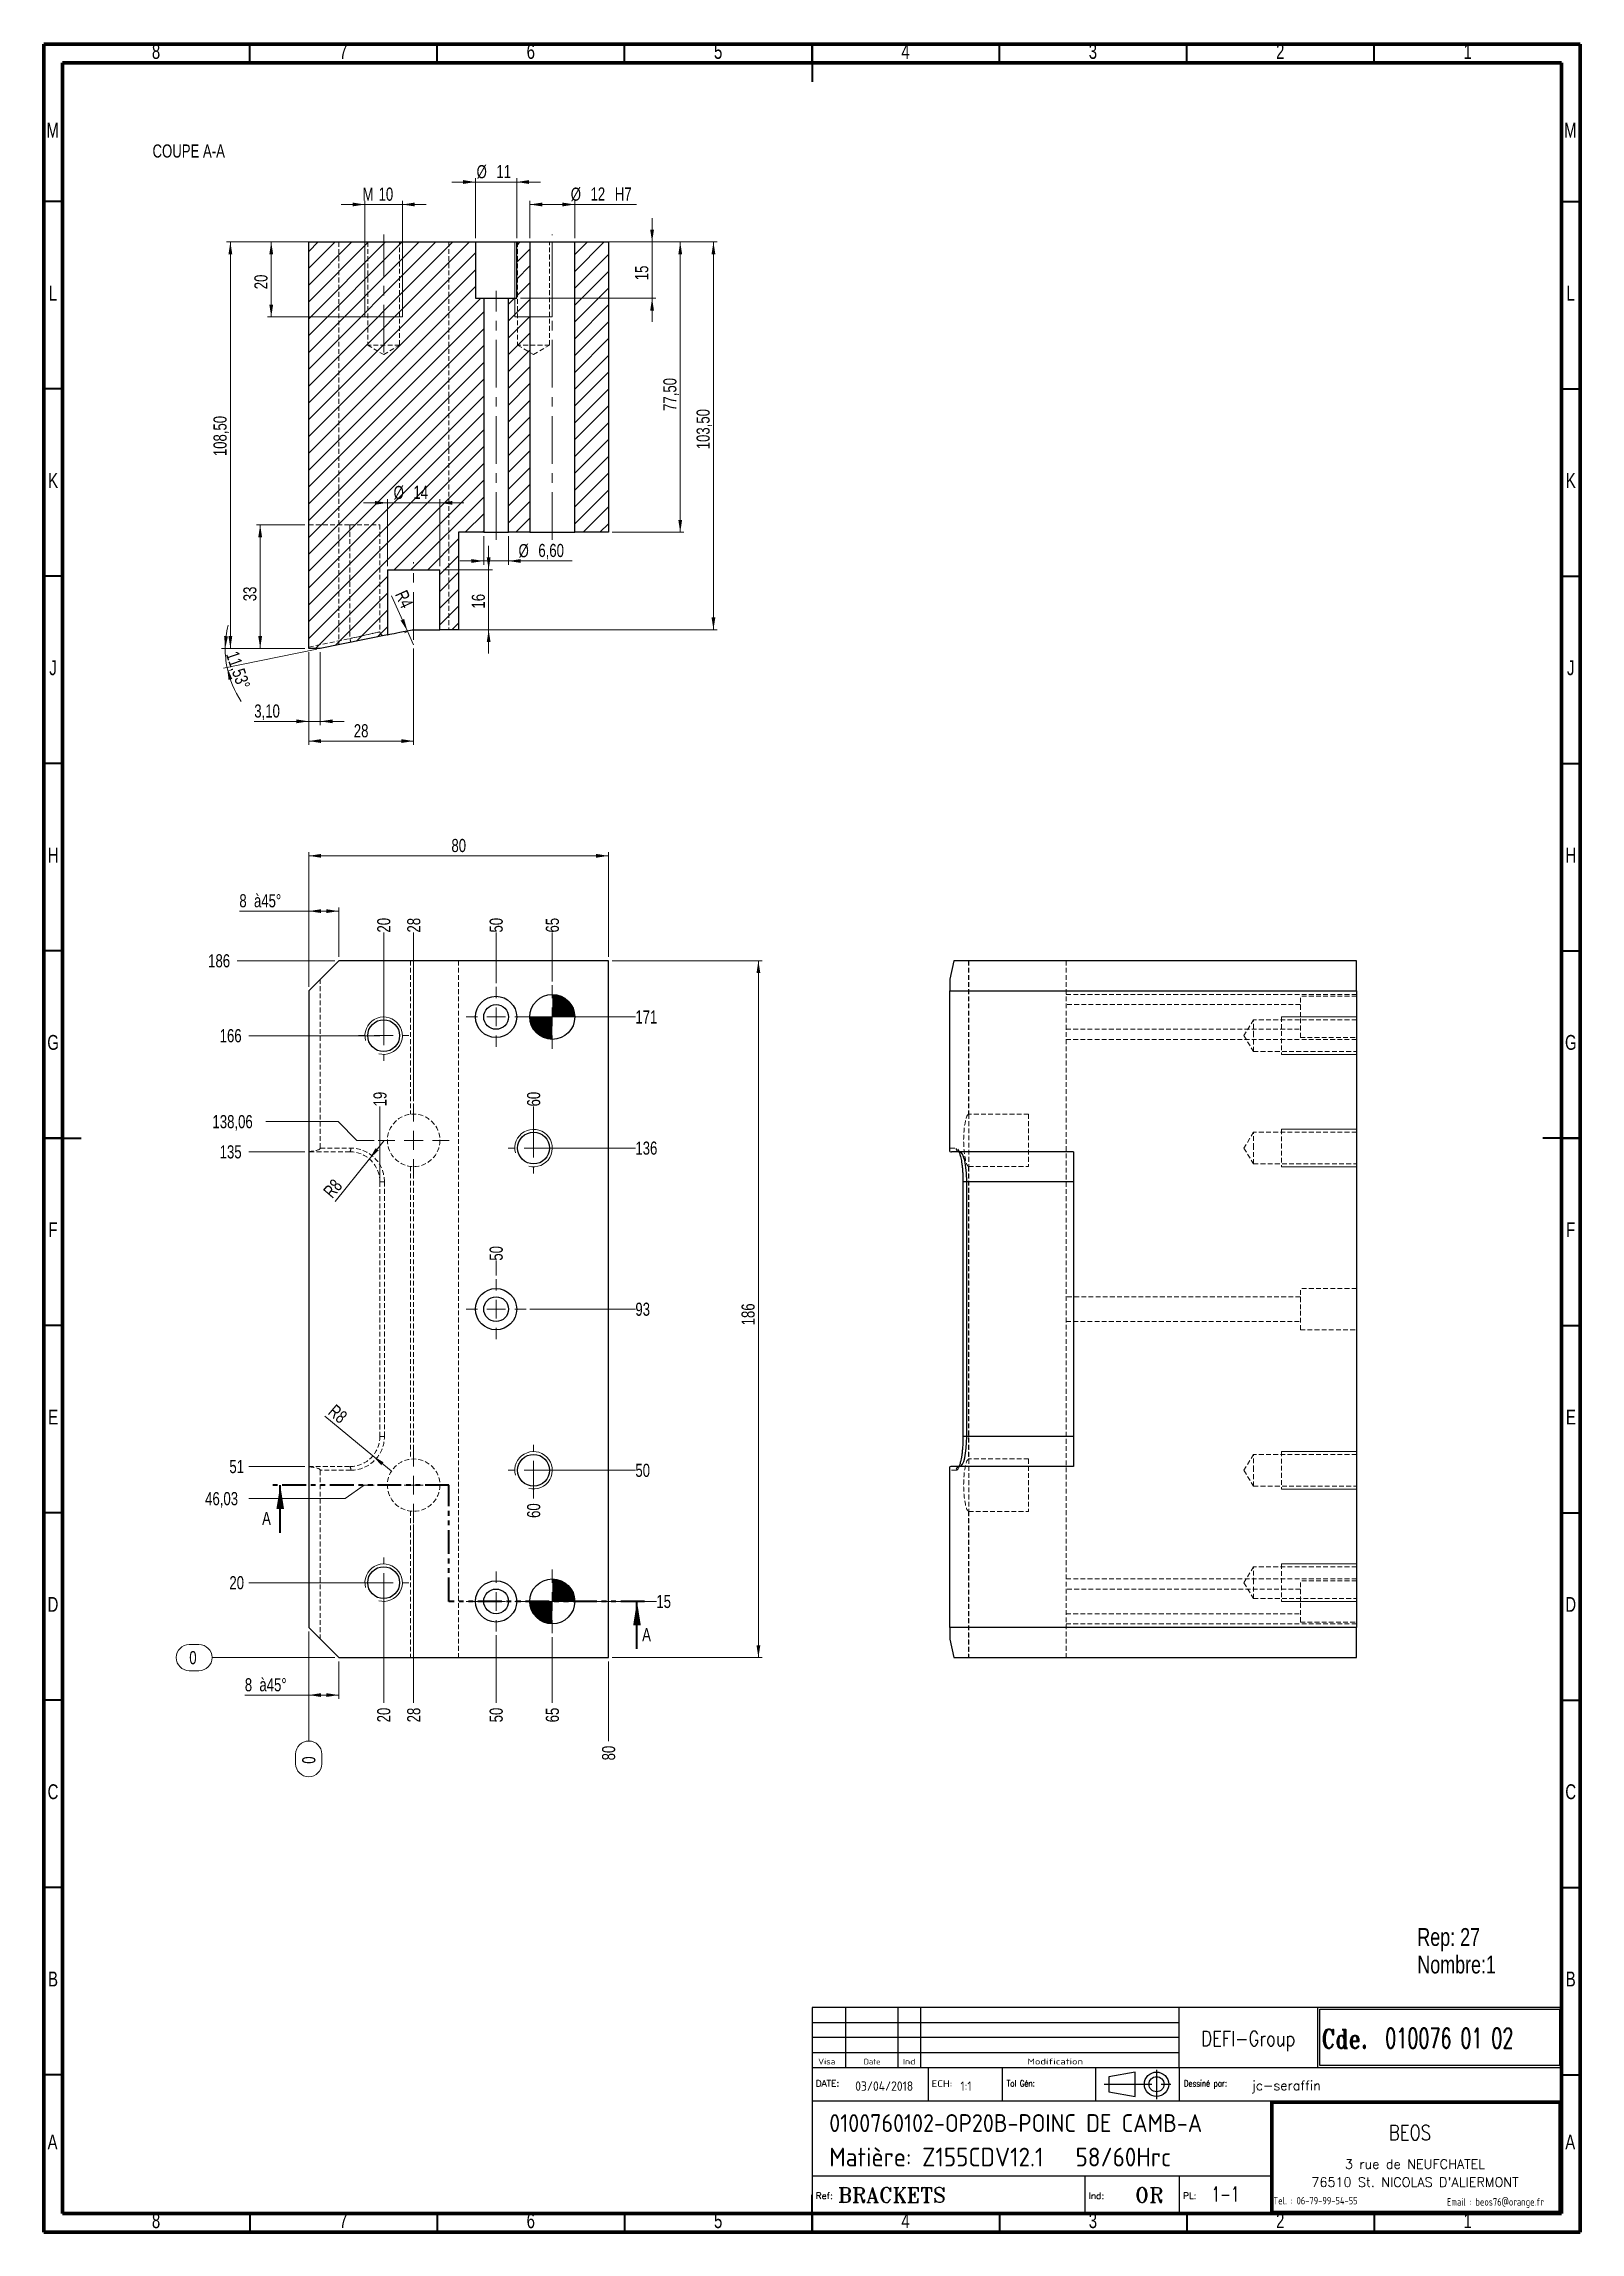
# Model space of a CAD drawing. Header units: millimetres. Extents: x 5 to 415, y 5 to 589.
import ezdxf

# ---------------------------------------------------------------- set-up
doc = ezdxf.new("R2010")
doc.units = ezdxf.units.MM
for name, pattern in [('CENTERX2', [20.32, 12.7, -2.54, 2.54, -2.54]), ('HIDDEN', [1.905, 1.27, -0.635]), ('PHANTOM', [12.7, 6.35, -1.27, 1.27, -1.27, 1.27, -1.27])]:
    doc.linetypes.add(name, pattern=pattern)
doc.layers.add('DIMENSIONS', color=176, linetype='Continuous')
doc.styles.add('SLDTEXTSTYLE0', font='ISOCP')
doc.styles.add('SLDTEXTSTYLE1', font='ROMANT', dxfattribs={"width": 0.8})
doc.styles.add('SLDTEXTSTYLE10', font='ISOCP', dxfattribs={"width": 1.385904})
doc.styles.add('SLDTEXTSTYLE11', font='ISOCP', dxfattribs={"width": 1.246461})
doc.styles.add('SLDTEXTSTYLE12', font='ROMAND')
doc.styles.add('SLDTEXTSTYLE13', font='TXT', dxfattribs={"width": 0.75})
doc.styles.add('SLDTEXTSTYLE2', font='ISOCP', dxfattribs={"width": 0.8})
doc.styles.add('SLDTEXTSTYLE3', font='ROMANS', dxfattribs={"width": 0.8})
doc.styles.add('SLDTEXTSTYLE4', font='ROMANT')
doc.styles.add('SLDTEXTSTYLE5', font='ROMANS')
doc.styles.add('SLDTEXTSTYLE6', font='ROMANT', dxfattribs={"width": 0.65})
doc.styles.add('SLDTEXTSTYLE7', font='ISOCP', dxfattribs={"width": 1.446157})
doc.styles.add('SLDTEXTSTYLE8', font='ISOCP', dxfattribs={"width": 1.294402})
doc.styles.add('SLDTEXTSTYLE9', font='ISOCP', dxfattribs={"width": 1.147311})
doc.dimstyles.new('SLDDIMSTYLE0', dxfattribs={"dimtxt": 3.5, "dimasz": 3.302, "dimexe": 0, "dimexo": 0.0625, "dimgap": 0.875, "dimtad": 0, "dimtih": 1, "dimtoh": 1, "dimdec": 0, "dimrnd": 1e-09, "dimdsep": 46, "dimtxsty": 'SLDTEXTSTYLE13', "dimblk1": 'NONE', "dimblk2": 'NONE', "dimsah": 1, "dimcen": 0.09, "dimadec": 0, "dimazin": 2, "dimtfac": 1, "dimtdec": 0, "dimtofl": 0, "dimtmove": 0, "dimatfit": 3, "dimldrblk": 'NONE', "dimfxl": 1, "dimfrac": 2, "dimtolj": 1, "dimtzin": 12, "dimarcsym": 0})
doc.dimstyles.new('SLDDIMSTYLE1', dxfattribs={"dimtxt": 3.5, "dimasz": 3.302, "dimexe": 0, "dimexo": 0.0625, "dimgap": 0.875, "dimtad": 0, "dimtih": 1, "dimtoh": 1, "dimrnd": 1e-09, "dimzin": 12, "dimdsep": 46, "dimtxsty": 'SLDTEXTSTYLE13', "dimblk1": 'NONE', "dimblk2": 'NONE', "dimsah": 1, "dimcen": 0.09, "dimadec": 0, "dimazin": 3, "dimtfac": 1, "dimtofl": 0, "dimtmove": 0, "dimatfit": 3, "dimldrblk": 'NONE', "dimfxl": 1, "dimfrac": 2, "dimtolj": 1, "dimtzin": 12, "dimarcsym": 0})
doc.dimstyles.new('SLDDIMSTYLE2', dxfattribs={"dimtxt": 3.5, "dimasz": 3.302, "dimexe": 0, "dimexo": 0.0625, "dimgap": 0.875, "dimtad": 1, "dimrnd": 1e-09, "dimzin": 12, "dimdsep": 46, "dimtxsty": 'SLDTEXTSTYLE13', "dimsah": 1, "dimcen": 0.09, "dimadec": 0, "dimazin": 3, "dimtfac": 1, "dimtofl": 0, "dimtmove": 0, "dimatfit": 3, "dimfxl": 1, "dimfrac": 2, "dimtolj": 1, "dimtzin": 12, "dimarcsym": 0})
doc.dimstyles.new('SLDDIMSTYLE3', dxfattribs={"dimtxt": 3.5, "dimasz": 3.302, "dimexe": 0, "dimexo": 0.0625, "dimgap": 0.875, "dimtad": 1, "dimrnd": 1e-09, "dimzin": 12, "dimdsep": 46, "dimtxsty": 'SLDTEXTSTYLE13', "dimsah": 1, "dimcen": 0, "dimadec": 0, "dimazin": 3, "dimtfac": 1, "dimtofl": 0, "dimtmove": 1, "dimatfit": 3, "dimfxl": 1, "dimfrac": 2, "dimtolj": 1, "dimtzin": 12, "dimarcsym": 0})
doc.dimstyles.new('SLDDIMSTYLE4', dxfattribs={"dimtxt": 3.5, "dimasz": 3.302, "dimexe": 0, "dimexo": 0.0625, "dimgap": 0.875, "dimtad": 1, "dimrnd": 1e-09, "dimzin": 12, "dimdsep": 46, "dimtxsty": 'SLDTEXTSTYLE13', "dimsah": 1, "dimcen": 0.09, "dimadec": 0, "dimazin": 3, "dimtfac": 1, "dimtmove": 0, "dimatfit": 0, "dimfxl": 1, "dimfrac": 2, "dimtolj": 1, "dimtzin": 12, "dimarcsym": 0})
doc.dimstyles.new('SLDDIMSTYLE5', dxfattribs={"dimtxt": 3.5, "dimasz": 3.302, "dimexe": 0, "dimexo": 0.0625, "dimgap": 0.875, "dimtad": 1, "dimrnd": 1e-09, "dimzin": 12, "dimdsep": 46, "dimtxsty": 'SLDTEXTSTYLE13', "dimsah": 1, "dimcen": 0, "dimadec": 0, "dimazin": 3, "dimtfac": 1, "dimtofl": 0, "dimtmove": 0, "dimatfit": 3, "dimfxl": 1, "dimfrac": 2, "dimtolj": 1, "dimtzin": 12, "dimarcsym": 0})
doc.dimstyles.new('SLDDIMSTYLE6', dxfattribs={"dimtxt": 3.5, "dimasz": 3.302, "dimexe": 0, "dimexo": 0.0625, "dimgap": 0.875, "dimtad": 1, "dimdec": 4, "dimzin": 12, "dimdsep": 46, "dimtxsty": 'SLDTEXTSTYLE13', "dimsah": 1, "dimcen": 0.09, "dimazin": 3, "dimtfac": 1, "dimtofl": 0, "dimtmove": 0, "dimatfit": 3, "dimfxl": 1, "dimfrac": 2, "dimtolj": 1, "dimtzin": 12, "dimarcsym": 0})

msp = doc.modelspace()

# ---------------------------------------------------------------- texts
at = {"color": 7, "linetype": 'Continuous', "lineweight": 0, "attachment_point": 2, "style": 'SLDTEXTSTYLE13'}
for s, insert, char_height in [('8', (34.96004, 589.06015), 3.96875), ('7', (84.96004, 589.06015), 3.96875), ('6', (134.96004, 589.06015), 3.96875), ('5', (184.96004, 589.06015), 3.96875), ('4', (234.96004, 589.06015), 3.96875), ('3', (284.96004, 589.06015), 3.96875), ('2', (334.96004, 589.06015), 3.96875), ('1', (384.96004, 589.06015), 3.96875), ('M', (7.36174, 568.06015), 3.96875), ('M', (412.36174, 568.06015), 3.96875), ('COUPE A-A', (43.67843, 562.25521), 3.5), ('L', (7.45452, 524.56015), 3.96875), ('L', (412.45452, 524.56015), 3.96875), ('K', (7.48852, 474.56015), 3.96875), ('K', (412.48852, 474.56015), 3.96875), ('J', (7.46509, 424.56015), 3.96875), ('J', (412.46509, 424.56015), 3.96875), ('H', (7.49035, 374.56015), 3.96875), ('H', (412.49035, 374.56015), 3.96875), ('G', (7.48668, 324.56015), 3.96875), ('G', (412.48668, 324.56015), 3.96875), ('F', (7.45774, 274.56015), 3.96875), ('F', (412.45774, 274.56015), 3.96875), ('E', (7.50781, 224.56015), 3.96875), ('E', (412.50781, 224.56015), 3.96875), ('D', (7.45269, 174.56015), 3.96875), ('D', (412.45269, 174.56015), 3.96875), ('C', (7.45866, 124.56015), 3.96875), ('C', (412.45866, 124.56015), 3.96875), ('B', (7.4706, 74.56015), 3.96875), ('B', (412.4706, 74.56015), 3.96875), ('A', (7.33969, 31.06015), 3.96875), ('A', (412.33969, 31.06015), 3.96875), ('8', (34.96004, 10.06015), 3.96875), ('7', (84.96004, 10.06015), 3.96875), ('6', (134.96004, 10.06015), 3.96875), ('5', (184.96004, 10.06015), 3.96875), ('4', (234.96004, 10.06015), 3.96875), ('3', (284.96004, 10.06015), 3.96875), ('2', (334.96004, 10.06015), 3.96875), ('1', (384.96004, 10.06015), 3.96875)]:
    msp.add_mtext(s, dxfattribs=dict(at, insert=insert, char_height=char_height))
at = {"color": 7, "linetype": 'Continuous', "char_height": 3.5, "attachment_point": 1, "style": 'SLDTEXTSTYLE13'}
for insert in [(63.2644, 197.26654), (164.67997, 166.2355)]:
    msp.add_mtext('A', dxfattribs=dict(at, insert=insert))
at = {"layer": 'DIMENSIONS'}
for s, insert, char_height, attachment_point, style in [('DEFI-Group', (326.4195, 58.70072), 4, 2, 'SLDTEXTSTYLE1'), ('Cde.', (346, 59.12589), 5, 1, 'SLDTEXTSTYLE1'), ('010076 01 02', (362.97286, 59.43984), 5.2916667, 1, 'SLDTEXTSTYLE6'), ('Visa', (211.6551, 51.34751), 1.567052, 1, 'SLDTEXTSTYLE11'), ('Date', (223.82407, 51.28334), 1.492431, 1, 'SLDTEXTSTYLE9'), ('Ind', (234.25446, 51.28334), 1.492431, 1, 'SLDTEXTSTYLE10'), ('Modification', (267.48919, 51.34751), 1.5670523, 1, 'SLDTEXTSTYLE7'), ('DATE:', (211.03411, 45.59841), 1.727675, 1, 'SLDTEXTSTYLE5'), ('03/04/2018', (221.53289, 45.25347), 2.5, 1, 'SLDTEXTSTYLE0'), ('ECH:', (241.91066, 45.55991), 1.814059, 1, 'SLDTEXTSTYLE8'), ('1:1', (249.61977, 45.24035), 2.5, 1, 'SLDTEXTSTYLE0'), ('Tol Gén:', (261.95157, 45.59841), 1.727675, 1, 'SLDTEXTSTYLE3'), ('Dessiné par:', (309.22087, 45.59841), 1.7276752, 1, 'SLDTEXTSTYLE3'), ('jc-seraffin', (327.35515, 45.41997), 2.5, 1, 'SLDTEXTSTYLE4'), ('0100760102-OP20B-POINC DE CAMB-A', (214.60273, 36.51399), 4.7625, 1, 'SLDTEXTSTYLE0'), ('BEOS', (369.57079, 33.59488), 4, 2, 'SLDTEXTSTYLE1'), ('Matière: Z155CDV12.1   58/60Hrc', (214.60273, 27.56351), 5, 1, 'SLDTEXTSTYLE0'), ('3 rue de NEUFCHATEL', (370.90924, 24.44835), 2.5, 2, 'SLDTEXTSTYLE12'), ("76510 St. NICOLAS D'ALIERMONT", (370.90254, 19.62324), 2.5, 2, 'SLDTEXTSTYLE12'), ('Ref:', (211.03411, 15.59841), 1.727675, 1, 'SLDTEXTSTYLE5'), ('BRACKETS', (216.90435, 16.95138), 4, 1, 'SLDTEXTSTYLE4'), ('Ind:', (283.82565, 15.59841), 1.727675, 1, 'SLDTEXTSTYLE5'), ('OR', (296.19394, 16.95138), 4, 1, 'SLDTEXTSTYLE4'), ('PL:', (309.03411, 15.59841), 1.727675, 1, 'SLDTEXTSTYLE5'), ('1-1', (316.65089, 17.17305), 4, 1, 'SLDTEXTSTYLE6'), ('Tel. : 06-79-99-54-55', (344.36027, 14.42858), 2, 2, 'SLDTEXTSTYLE2'), ('Email : beos76@orange.fr', (392.37248, 14.0972), 2, 2, 'SLDTEXTSTYLE2')]:
    msp.add_mtext(s, dxfattribs=dict(at, insert=insert, char_height=char_height, attachment_point=attachment_point, style=style))

# ---------------------------------------------------------------- blocks, each defined once
blk = doc.blocks.new('SW_NOTE_0')
at = {"color": 0, "linetype": 'Continuous', "lineweight": 0, "char_height": 4.763, "attachment_point": 1, "style": 'SLDTEXTSTYLE13'}
for s, insert in [('Rep: 27', (0, 6.14)), ('Nombre:1', (0, -1.21))]:
    blk.add_mtext(s, dxfattribs=dict(at, insert=insert))
blk = doc.blocks.new('_D')
at = {"color": 7, "linetype": 'Continuous', "lineweight": 18}
for p, q in [((43.83, 161.86), (46.42, 161.86)), ((82.7, 158.37), (49.9, 158.37)), ((46.42, 154.88), (43.83, 154.88))]:
    blk.add_line(p, q, dxfattribs=at)
for centre, start, end in [((43.83, 158.37), 90, 270), ((46.42, 158.37), 270, 90)]:
    blk.add_arc(centre, 3.49, start, end, dxfattribs=at)
at = {"color": 7, "linetype": 'Continuous', "lineweight": 18, "insert": (43.83, 160.11), "char_height": 3.5, "attachment_point": 1, "style": 'SLDTEXTSTYLE13'}
blk.add_mtext('0', dxfattribs=at)
blk = doc.blocks.new('_None')
blk = doc.blocks.new('_D_1')
at = {"color": 7, "linetype": 'Continuous', "lineweight": 18}
blk.add_line((134.7, 173.37), (168.47, 173.37), dxfattribs=at)
at = {"color": 7, "linetype": 'Continuous', "lineweight": 18, "insert": (168.47, 175.11), "char_height": 3.5, "attachment_point": 1, "style": 'SLDTEXTSTYLE13'}
blk.add_mtext('15', dxfattribs=at)
blk = doc.blocks.new('_D_2')
at = {"color": 7, "linetype": 'Continuous', "lineweight": 18}
blk.add_line((94.7, 178.37), (59.7, 178.37), dxfattribs=at)
at = {"color": 7, "linetype": 'Continuous', "lineweight": 18, "insert": (54.53, 180.11), "char_height": 3.5, "attachment_point": 1, "style": 'SLDTEXTSTYLE13'}
blk.add_mtext('20', dxfattribs=at)
blk = doc.blocks.new('_D_3')
at = {"color": 7, "linetype": 'Continuous', "lineweight": 18}
for p, q in [((85.46, 200.82), (59.7, 200.82)), ((85.46, 200.82), (90.46, 204.4)), ((90.46, 204.4), (93.2, 204.4))]:
    blk.add_line(p, q, dxfattribs=at)
at = {"color": 7, "linetype": 'Continuous', "lineweight": 18, "insert": (48.06, 202.55), "char_height": 3.5, "attachment_point": 1, "style": 'SLDTEXTSTYLE13'}
blk.add_mtext('46,03', dxfattribs=at)
blk = doc.blocks.new('_D_4')
at = {"color": 7, "linetype": 'Continuous', "lineweight": 18}
blk.add_line((136.7, 208.37), (162.87, 208.37), dxfattribs=at)
at = {"color": 7, "linetype": 'Continuous', "lineweight": 18, "insert": (162.87, 210.11), "char_height": 3.5, "attachment_point": 1, "style": 'SLDTEXTSTYLE13'}
blk.add_mtext('50', dxfattribs=at)
blk = doc.blocks.new('_D_5')
at = {"color": 7, "linetype": 'Continuous', "lineweight": 18}
blk.add_line((74.7, 209.37), (59.7, 209.37), dxfattribs=at)
at = {"color": 7, "linetype": 'Continuous', "lineweight": 18, "insert": (54.53, 211.11), "char_height": 3.5, "attachment_point": 1, "style": 'SLDTEXTSTYLE13'}
blk.add_mtext('51', dxfattribs=at)
blk = doc.blocks.new('_D_6')
at = {"color": 7, "linetype": 'Continuous', "lineweight": 18}
blk.add_line((134.7, 251.37), (162.87, 251.37), dxfattribs=at)
at = {"color": 7, "linetype": 'Continuous', "lineweight": 18, "insert": (162.87, 253.11), "char_height": 3.5, "attachment_point": 1, "style": 'SLDTEXTSTYLE13'}
blk.add_mtext('93', dxfattribs=at)
blk = doc.blocks.new('_D_7')
at = {"color": 7, "linetype": 'Continuous', "lineweight": 18}
blk.add_line((74.7, 293.37), (59.7, 293.37), dxfattribs=at)
at = {"color": 7, "linetype": 'Continuous', "lineweight": 18, "insert": (51.94, 295.11), "char_height": 3.5, "attachment_point": 1, "style": 'SLDTEXTSTYLE13'}
blk.add_mtext('135', dxfattribs=at)
blk = doc.blocks.new('_D_8')
at = {"color": 7, "linetype": 'Continuous', "lineweight": 18}
blk.add_line((136.7, 294.37), (162.87, 294.37), dxfattribs=at)
at = {"color": 7, "linetype": 'Continuous', "lineweight": 18, "insert": (162.87, 296.11), "char_height": 3.5, "attachment_point": 1, "style": 'SLDTEXTSTYLE13'}
blk.add_mtext('136', dxfattribs=at)
blk = doc.blocks.new('_D_9')
at = {"color": 7, "linetype": 'Continuous', "lineweight": 18}
for p, q in [((83.54, 301.44), (64.25, 301.44)), ((83.54, 301.44), (88.54, 296.43)), ((88.54, 296.43), (93.2, 296.43))]:
    blk.add_line(p, q, dxfattribs=at)
at = {"color": 7, "linetype": 'Continuous', "lineweight": 18, "insert": (50.02, 303.17), "char_height": 3.5, "attachment_point": 1, "style": 'SLDTEXTSTYLE13'}
blk.add_mtext('138,06', dxfattribs=at)
blk = doc.blocks.new('_D_10')
at = {"color": 7, "linetype": 'Continuous', "lineweight": 18}
blk.add_line((94.7, 324.37), (59.7, 324.37), dxfattribs=at)
at = {"color": 7, "linetype": 'Continuous', "lineweight": 18, "insert": (51.94, 326.11), "char_height": 3.5, "attachment_point": 1, "style": 'SLDTEXTSTYLE13'}
blk.add_mtext('166', dxfattribs=at)
blk = doc.blocks.new('_D_11')
at = {"color": 7, "linetype": 'Continuous', "lineweight": 18}
blk.add_line((134.7, 329.37), (162.87, 329.37), dxfattribs=at)
at = {"color": 7, "linetype": 'Continuous', "lineweight": 18, "insert": (162.87, 331.11), "char_height": 3.5, "attachment_point": 1, "style": 'SLDTEXTSTYLE13'}
blk.add_mtext('171', dxfattribs=at)
blk = doc.blocks.new('_D_12')
at = {"color": 7, "linetype": 'Continuous', "lineweight": 18}
blk.add_line((82.7, 344.37), (56.62, 344.37), dxfattribs=at)
at = {"color": 7, "linetype": 'Continuous', "lineweight": 18, "insert": (48.86, 346.11), "char_height": 3.5, "attachment_point": 1, "style": 'SLDTEXTSTYLE13'}
blk.add_mtext('186', dxfattribs=at)
blk = doc.blocks.new('_D_13')
at = {"color": 7, "linetype": 'Continuous', "lineweight": 18}
for p, q in [((75.7, 165.37), (75.7, 136.11)), ((72.21, 130.04), (72.21, 132.62)), ((79.19, 132.62), (79.19, 130.04))]:
    blk.add_line(p, q, dxfattribs=at)
for centre, start, end in [((75.7, 132.62), 0, 180), ((75.7, 130.04), 180, 0)]:
    blk.add_arc(centre, 3.49, start, end, dxfattribs=at)
at = {"color": 7, "linetype": 'Continuous', "lineweight": 18, "insert": (73.97, 130.04), "char_height": 3.5, "attachment_point": 1, "rotation": 90, "style": 'SLDTEXTSTYLE13'}
blk.add_mtext('0', dxfattribs=at)
blk = doc.blocks.new('_D_14')
at = {"color": 7, "linetype": 'Continuous', "lineweight": 18}
blk.add_line((94.7, 286.37), (94.7, 305.48), dxfattribs=at)
at = {"color": 7, "linetype": 'Continuous', "lineweight": 18, "insert": (92.97, 305.48), "char_height": 3.5, "attachment_point": 1, "rotation": 90, "style": 'SLDTEXTSTYLE13'}
blk.add_mtext('19', dxfattribs=at)
blk = doc.blocks.new('_D_15')
at = {"color": 7, "linetype": 'Continuous', "lineweight": 18}
blk.add_line((95.7, 177.37), (95.7, 146.26), dxfattribs=at)
at = {"color": 7, "linetype": 'Continuous', "lineweight": 18, "insert": (93.97, 141.09), "char_height": 3.5, "attachment_point": 1, "rotation": 90, "style": 'SLDTEXTSTYLE13'}
blk.add_mtext('20', dxfattribs=at)
blk = doc.blocks.new('_D_16')
at = {"color": 7, "linetype": 'Continuous', "lineweight": 18}
blk.add_line((95.7, 325.37), (95.7, 351.9), dxfattribs=at)
at = {"color": 7, "linetype": 'Continuous', "lineweight": 18, "insert": (93.97, 351.9), "char_height": 3.5, "attachment_point": 1, "rotation": 90, "style": 'SLDTEXTSTYLE13'}
blk.add_mtext('20', dxfattribs=at)
blk = doc.blocks.new('_D_17')
at = {"color": 7, "linetype": 'Continuous', "lineweight": 18}
blk.add_line((103.7, 193.9), (103.7, 146.26), dxfattribs=at)
at = {"color": 7, "linetype": 'Continuous', "lineweight": 18, "insert": (101.97, 141.09), "char_height": 3.5, "attachment_point": 1, "rotation": 90, "style": 'SLDTEXTSTYLE13'}
blk.add_mtext('28', dxfattribs=at)
blk = doc.blocks.new('_D_18')
at = {"color": 7, "linetype": 'Continuous', "lineweight": 18}
blk.add_line((103.7, 306.93), (103.7, 351.9), dxfattribs=at)
at = {"color": 7, "linetype": 'Continuous', "lineweight": 18, "insert": (101.97, 351.9), "char_height": 3.5, "attachment_point": 1, "rotation": 90, "style": 'SLDTEXTSTYLE13'}
blk.add_mtext('28', dxfattribs=at)
blk = doc.blocks.new('_D_19')
at = {"color": 7, "linetype": 'Continuous', "lineweight": 18}
blk.add_line((125.7, 164.37), (125.7, 146.26), dxfattribs=at)
at = {"color": 7, "linetype": 'Continuous', "lineweight": 18, "insert": (123.97, 141.09), "char_height": 3.5, "attachment_point": 1, "rotation": 90, "style": 'SLDTEXTSTYLE13'}
blk.add_mtext('50', dxfattribs=at)
blk = doc.blocks.new('_D_20')
at = {"color": 7, "linetype": 'Continuous', "lineweight": 18}
blk.add_line((125.7, 260.37), (125.7, 264.32), dxfattribs=at)
at = {"color": 7, "linetype": 'Continuous', "lineweight": 18, "insert": (123.97, 264.32), "char_height": 3.5, "attachment_point": 1, "rotation": 90, "style": 'SLDTEXTSTYLE13'}
blk.add_mtext('50', dxfattribs=at)
blk = doc.blocks.new('_D_21')
at = {"color": 7, "linetype": 'Continuous', "lineweight": 18}
blk.add_line((125.7, 338.37), (125.7, 351.9), dxfattribs=at)
at = {"color": 7, "linetype": 'Continuous', "lineweight": 18, "insert": (123.97, 351.9), "char_height": 3.5, "attachment_point": 1, "rotation": 90, "style": 'SLDTEXTSTYLE13'}
blk.add_mtext('50', dxfattribs=at)
blk = doc.blocks.new('_D_22')
at = {"color": 7, "linetype": 'Continuous', "lineweight": 18}
blk.add_line((135.7, 295.37), (135.7, 305.48), dxfattribs=at)
at = {"color": 7, "linetype": 'Continuous', "lineweight": 18, "insert": (133.97, 305.48), "char_height": 3.5, "attachment_point": 1, "rotation": 90, "style": 'SLDTEXTSTYLE13'}
blk.add_mtext('60', dxfattribs=at)
blk = doc.blocks.new('_D_23')
at = {"color": 7, "linetype": 'Continuous', "lineweight": 18}
blk.add_line((135.7, 207.37), (135.7, 200.82), dxfattribs=at)
at = {"color": 7, "linetype": 'Continuous', "lineweight": 18, "insert": (133.97, 195.65), "char_height": 3.5, "attachment_point": 1, "rotation": 90, "style": 'SLDTEXTSTYLE13'}
blk.add_mtext('60', dxfattribs=at)
blk = doc.blocks.new('_D_24')
at = {"color": 7, "linetype": 'Continuous', "lineweight": 18}
blk.add_line((140.7, 163.87), (140.7, 146.26), dxfattribs=at)
at = {"color": 7, "linetype": 'Continuous', "lineweight": 18, "insert": (138.97, 141.09), "char_height": 3.5, "attachment_point": 1, "rotation": 90, "style": 'SLDTEXTSTYLE13'}
blk.add_mtext('65', dxfattribs=at)
blk = doc.blocks.new('_D_25')
at = {"color": 7, "linetype": 'Continuous', "lineweight": 18}
blk.add_line((140.7, 338.87), (140.7, 351.9), dxfattribs=at)
at = {"color": 7, "linetype": 'Continuous', "lineweight": 18, "insert": (138.97, 351.9), "char_height": 3.5, "attachment_point": 1, "rotation": 90, "style": 'SLDTEXTSTYLE13'}
blk.add_mtext('65', dxfattribs=at)
blk = doc.blocks.new('_D_26')
at = {"color": 7, "linetype": 'Continuous', "lineweight": 18}
blk.add_line((155.7, 157.37), (155.7, 136.11), dxfattribs=at)
at = {"color": 7, "linetype": 'Continuous', "lineweight": 18, "insert": (153.97, 130.94), "char_height": 3.5, "attachment_point": 1, "rotation": 90, "style": 'SLDTEXTSTYLE13'}
blk.add_mtext('80', dxfattribs=at)
blk = doc.blocks.new('_D_27')
at = {"color": 7, "linetype": 'Continuous', "lineweight": 18}
for p, q in [((156.7, 344.37), (196.7, 344.37)), ((195.7, 158.37), (195.7, 344.37)), ((156.7, 158.37), (196.7, 158.37))]:
    blk.add_line(p, q, dxfattribs=at)
for points in [[(195.7, 344.37), (195.19, 341.07), (196.21, 341.07)], [(195.7, 158.37), (196.21, 161.68), (195.19, 161.68)]]:
    blk.add_solid(points, dxfattribs=at)
at = {"color": 7, "linetype": 'Continuous', "lineweight": 18, "insert": (191.19, 247.05), "char_height": 3.5, "attachment_point": 1, "rotation": 90, "style": 'SLDTEXTSTYLE13'}
blk.add_mtext('186', dxfattribs=at)
blk = doc.blocks.new('_D_28')
at = {"color": 7, "linetype": 'Continuous', "lineweight": 18}
for p, q in [((75.7, 337.37), (75.7, 373.37)), ((155.7, 372.37), (75.7, 372.37)), ((155.7, 345.37), (155.7, 373.37))]:
    blk.add_line(p, q, dxfattribs=at)
for points in [[(75.7, 372.37), (79, 371.87), (79, 372.88)], [(155.7, 372.37), (152.4, 372.88), (152.4, 371.87)]]:
    blk.add_solid(points, dxfattribs=at)
at = {"color": 7, "linetype": 'Continuous', "lineweight": 18, "insert": (113.78, 376.88), "char_height": 3.5, "attachment_point": 1, "style": 'SLDTEXTSTYLE13'}
blk.add_mtext('80', dxfattribs=at)
blk = doc.blocks.new('_D_29')
at = {"color": 7, "linetype": 'Continuous', "lineweight": 18}
for q in [(95.85, 296.42), (82.75, 280.09)]:
    blk.add_line((91.88, 291.47), q, dxfattribs=at)
blk.add_solid([(91.88, 291.47), (94.34, 293.73), (93.55, 294.36)], dxfattribs=at)
at = {"color": 7, "linetype": 'Continuous', "lineweight": 18, "insert": (79.31, 283.01), "char_height": 3.5, "attachment_point": 1, "rotation": 49.66258, "style": 'SLDTEXTSTYLE13'}
blk.add_mtext('R8', dxfattribs=at)
blk = doc.blocks.new('_D_30')
at = {"color": 7, "linetype": 'Continuous', "lineweight": 18}
for q in [(79.96, 222.77), (97.71, 208.18)]:
    blk.add_line((92.81, 212.21), q, dxfattribs=at)
blk.add_solid([(92.81, 212.21), (95.04, 209.72), (95.68, 210.5)], dxfattribs=at)
at = {"color": 7, "linetype": 'Continuous', "lineweight": 18, "insert": (82.88, 226.21), "char_height": 3.5, "attachment_point": 1, "rotation": 319.79107, "style": 'SLDTEXTSTYLE13'}
blk.add_mtext('R8', dxfattribs=at)
blk = doc.blocks.new('_D_31')
at = {"color": 7, "linetype": 'Continuous', "lineweight": 18}
for p, q in [((75.7, 357.61), (57.19, 357.61)), ((75.7, 337.37), (75.7, 358.61)), ((75.7, 357.61), (83.7, 357.61)), ((83.7, 345.37), (83.7, 358.61))]:
    blk.add_line(p, q, dxfattribs=at)
for points in [[(75.7, 357.61), (79, 357.11), (79, 358.12)], [(83.7, 357.61), (80.4, 358.12), (80.4, 357.11)]]:
    blk.add_solid(points, dxfattribs=at)
at = {"color": 7, "linetype": 'Continuous', "lineweight": 18, "char_height": 3.5, "attachment_point": 1, "style": 'SLDTEXTSTYLE13'}
for s, insert in [('8', (57.19, 362.13)), ('à45°', (61.09, 362.13))]:
    blk.add_mtext(s, dxfattribs=dict(at, insert=insert))
blk = doc.blocks.new('_D_32')
at = {"color": 7, "linetype": 'Continuous', "lineweight": 18}
for p, q in [((75.7, 165.37), (75.7, 147.37)), ((83.7, 157.37), (83.7, 147.37)), ((75.7, 148.37), (58.65, 148.37)), ((75.7, 148.37), (83.7, 148.37))]:
    blk.add_line(p, q, dxfattribs=at)
for points in [[(75.7, 148.37), (79, 147.87), (79, 148.88)], [(83.7, 148.37), (80.4, 148.88), (80.4, 147.87)]]:
    blk.add_solid(points, dxfattribs=at)
at = {"color": 7, "linetype": 'Continuous', "lineweight": 18, "char_height": 3.5, "attachment_point": 1, "style": 'SLDTEXTSTYLE13'}
for s, insert in [('8', (58.65, 152.88)), ('à45°', (62.54, 152.88))]:
    blk.add_mtext(s, dxfattribs=dict(at, insert=insert))
blk = doc.blocks.new('SW_CENTERMARKSYMBOL_0')
at = {"color": 0, "linetype": 'Continuous', "lineweight": 0}
for p, q in [((0, 5), (0, 6.75)), ((-5, 0), (-6.75, 0)), ((0, 0), (-2.5, 0)), ((0, 0), (0, 2.5)), ((0, 0), (0, -2.5)), ((0, 0), (2.5, 0)), ((5, 0), (6.75, 0)), ((0, -5), (0, -6.75))]:
    blk.add_line(p, q, dxfattribs=at)
blk = doc.blocks.new('SW_CENTERMARKSYMBOL_1')
at = {"color": 0, "linetype": 'Continuous', "lineweight": 0}
for p, q in [((0, 5), (0, 6.75)), ((-5, 0), (-6.75, 0)), ((0, 0), (-2.5, 0)), ((0, 0), (0, 2.5)), ((0, 0), (0, -2.5)), ((0, 0), (2.5, 0)), ((5, 0), (6.75, 0)), ((0, -5), (0, -6.75))]:
    blk.add_line(p, q, dxfattribs=at)
blk = doc.blocks.new('SW_CENTERMARKSYMBOL_2')
at = {"color": 0, "linetype": 'Continuous', "lineweight": 0}
for p, q in [((0, 5), (0, 6.75)), ((-5, 0), (-6.75, 0)), ((0, 0), (-2.5, 0)), ((0, 0), (0, 2.5)), ((0, 0), (0, -2.5)), ((0, 0), (2.5, 0)), ((5, 0), (6.75, 0)), ((0, -5), (0, -6.75))]:
    blk.add_line(p, q, dxfattribs=at)
blk = doc.blocks.new('SW_CENTERMARKSYMBOL_3')
at = {"color": 0, "linetype": 'Continuous', "lineweight": 0}
for p, q in [((0, 5), (0, 6.75)), ((-5, 0), (-6.75, 0)), ((0, 0), (-2.5, 0)), ((0, 0), (0, 2.5)), ((0, 0), (0, -2.5)), ((0, 0), (2.5, 0)), ((5, 0), (6.75, 0)), ((0, -5), (0, -6.75))]:
    blk.add_line(p, q, dxfattribs=at)
blk = doc.blocks.new('SW_CENTERMARKSYMBOL_4')
at = {"color": 0, "linetype": 'Continuous', "lineweight": 0}
for p, q in [((0, 5), (0, 8)), ((-5, 0), (-8, 0)), ((0, 0), (-2.5, 0)), ((0, 0), (0, 2.5)), ((0, 0), (0, -2.5)), ((0, 0), (2.5, 0)), ((5, 0), (8, 0)), ((0, -5), (0, -8))]:
    blk.add_line(p, q, dxfattribs=at)
blk = doc.blocks.new('SW_CENTERMARKSYMBOL_5')
at = {"color": 0, "linetype": 'Continuous', "lineweight": 0}
for p, q in [((0, 5), (0, 8)), ((-5, 0), (-8, 0)), ((0, 0), (-2.5, 0)), ((0, 0), (0, 2.5)), ((0, 0), (0, -2.5)), ((0, 0), (2.5, 0)), ((5, 0), (8, 0)), ((0, -5), (0, -8))]:
    blk.add_line(p, q, dxfattribs=at)
blk = doc.blocks.new('SW_CENTERMARKSYMBOL_6')
at = {"color": 0, "linetype": 'Continuous', "lineweight": 0}
for p, q in [((0, 5), (0, 8)), ((-5, 0), (-8, 0)), ((0, 0), (-2.5, 0)), ((0, 0), (0, 2.5)), ((0, 0), (0, -2.5)), ((0, 0), (2.5, 0)), ((5, 0), (8, 0)), ((0, -5), (0, -8))]:
    blk.add_line(p, q, dxfattribs=at)
blk = doc.blocks.new('SW_CENTERMARKSYMBOL_7')
at = {"color": 0, "linetype": 'Continuous', "lineweight": 0}
for p, q in [((0, 5), (0, 8.5)), ((-5, 0), (-8.5, 0)), ((0, 0), (-2.5, 0)), ((0, 0), (0, 2.5)), ((0, 0), (0, -2.5)), ((0, 0), (2.5, 0)), ((5, 0), (8.5, 0)), ((0, -5), (0, -8.5))]:
    blk.add_line(p, q, dxfattribs=at)
blk = doc.blocks.new('SW_CENTERMARKSYMBOL_8')
at = {"color": 0, "linetype": 'Continuous', "lineweight": 0}
for p, q in [((0, 5), (0, 8.5)), ((-5, 0), (-8.5, 0)), ((0, 0), (-2.5, 0)), ((0, 0), (0, 2.5)), ((0, 0), (0, -2.5)), ((0, 0), (2.5, 0)), ((5, 0), (8.5, 0)), ((0, -5), (0, -8.5))]:
    blk.add_line(p, q, dxfattribs=at)
blk = doc.blocks.new('SW_CENTERMARKSYMBOL_9')
at = {"color": 0, "linetype": 'Continuous', "lineweight": 0}
for p, q in [((0, 5), (0, 9.5)), ((-5, 0), (-9.5, 0)), ((0, 0), (-2.5, 0)), ((0, 0), (0, 2.5)), ((0, 0), (0, -2.5)), ((0, 0), (2.5, 0)), ((5, 0), (9.5, 0)), ((0, -5), (0, -9.5))]:
    blk.add_line(p, q, dxfattribs=at)
blk = doc.blocks.new('SW_CENTERMARKSYMBOL_10')
at = {"color": 0, "linetype": 'Continuous', "lineweight": 0}
for p, q in [((0, 5), (0, 9.5)), ((-5, 0), (-9.5, 0)), ((0, 0), (-2.5, 0)), ((0, 0), (0, 2.5)), ((0, 0), (0, -2.5)), ((0, 0), (2.5, 0)), ((5, 0), (9.5, 0)), ((0, -5), (0, -9.5))]:
    blk.add_line(p, q, dxfattribs=at)
blk = doc.blocks.new('SW_DOWELSYMBOL_0')
at = {"linetype": 'Continuous', "lineweight": 0}
h = blk.add_hatch(color=0, dxfattribs=at)
edge = h.paths.add_edge_path(flags=0)
edge.add_arc((0, 0), 6, 0, 90)
edge.add_line((0, 6), (0, 0))
edge.add_line((0, 0), (6, 0))
h = blk.add_hatch(color=0, dxfattribs=at)
edge = h.paths.add_edge_path(flags=0)
edge.add_arc((0, 0), 6, 180, 270)
edge.add_line((0, -6), (0, 0))
edge.add_line((0, 0), (-6, 0))
at = {"color": 0, "linetype": 'Continuous', "lineweight": 0}
blk.add_circle((0, 0), 6, dxfattribs=at)
blk = doc.blocks.new('SW_DOWELSYMBOL_1')
at = {"linetype": 'Continuous', "lineweight": 0}
h = blk.add_hatch(color=0, dxfattribs=at)
edge = h.paths.add_edge_path(flags=0)
edge.add_arc((0, 0), 6, 0, 90)
edge.add_line((0, 6), (0, 0))
edge.add_line((0, 0), (6, 0))
h = blk.add_hatch(color=0, dxfattribs=at)
edge = h.paths.add_edge_path(flags=0)
edge.add_arc((0, 0), 6, 180, 270)
edge.add_line((0, -6), (0, 0))
edge.add_line((0, 0), (-6, 0))
at = {"color": 0, "linetype": 'Continuous', "lineweight": 0}
blk.add_circle((0, 0), 6, dxfattribs=at)
blk = doc.blocks.new('_D_33')
at = {"color": 7, "linetype": 'Continuous', "lineweight": 18}
for p, q in [((90.7, 546.22), (84.35, 546.22)), ((90.7, 517.22), (90.7, 547.22)), ((90.7, 546.22), (100.7, 546.22)), ((100.7, 517.22), (100.7, 547.22)), ((100.7, 546.22), (107.05, 546.22))]:
    blk.add_line(p, q, dxfattribs=at)
for points in [[(90.7, 546.22), (87.4, 546.73), (87.4, 545.71)], [(100.7, 546.22), (104, 545.71), (104, 546.73)]]:
    blk.add_solid(points, dxfattribs=at)
at = {"color": 7, "linetype": 'Continuous', "lineweight": 18, "char_height": 3.5, "attachment_point": 1, "style": 'SLDTEXTSTYLE13'}
for s, insert in [('M', (90.06, 550.73)), ('10', (94.34, 550.73))]:
    blk.add_mtext(s, dxfattribs=dict(at, insert=insert))
blk = doc.blocks.new('_D_34')
at = {"color": 7, "linetype": 'Continuous', "lineweight": 18}
for p, q in [((99.7, 536.22), (64.7, 536.22)), ((65.7, 536.22), (65.7, 516.22)), ((99.7, 516.22), (64.7, 516.22))]:
    blk.add_line(p, q, dxfattribs=at)
for points in [[(65.7, 536.22), (65.19, 532.92), (66.21, 532.92)], [(65.7, 516.22), (66.21, 519.52), (65.19, 519.52)]]:
    blk.add_solid(points, dxfattribs=at)
at = {"color": 7, "linetype": 'Continuous', "lineweight": 18, "insert": (61.19, 523.6), "char_height": 3.5, "attachment_point": 1, "rotation": 90, "style": 'SLDTEXTSTYLE13'}
blk.add_mtext('20', dxfattribs=at)
blk = doc.blocks.new('_D_35')
at = {"color": 7, "linetype": 'Continuous', "lineweight": 18}
for p, q in [((134.7, 537.22), (134.7, 547.22)), ((134.7, 546.22), (146.7, 546.22)), ((146.7, 537.22), (146.7, 547.22)), ((146.7, 546.22), (163.14, 546.22))]:
    blk.add_line(p, q, dxfattribs=at)
for points in [[(134.7, 546.22), (138, 545.71), (138, 546.73)], [(146.7, 546.22), (143.4, 546.73), (143.4, 545.71)]]:
    blk.add_solid(points, dxfattribs=at)
at = {"color": 7, "linetype": 'Continuous', "lineweight": 18, "char_height": 3.5, "attachment_point": 1, "style": 'SLDTEXTSTYLE13'}
for s, insert in [('%%c', (145.62, 550.73)), ('12', (150.9, 550.78)), ('H7', (157.39, 550.78))]:
    blk.add_mtext(s, dxfattribs=dict(at, insert=insert))
blk = doc.blocks.new('_D_36')
at = {"color": 7, "linetype": 'Continuous', "lineweight": 18}
for p, q in [((167.33, 536.22), (167.33, 542.57)), ((121.2, 536.22), (168.33, 536.22)), ((167.33, 536.22), (167.33, 521.22)), ((132.2, 521.22), (168.33, 521.22)), ((167.33, 521.22), (167.33, 514.87))]:
    blk.add_line(p, q, dxfattribs=at)
for points in [[(167.33, 536.22), (167.83, 539.52), (166.82, 539.52)], [(167.33, 521.22), (166.82, 517.92), (167.83, 517.92)]]:
    blk.add_solid(points, dxfattribs=at)
at = {"color": 7, "linetype": 'Continuous', "lineweight": 18, "insert": (162.81, 526), "char_height": 3.5, "attachment_point": 1, "rotation": 90, "style": 'SLDTEXTSTYLE13'}
blk.add_mtext('15', dxfattribs=at)
blk = doc.blocks.new('_D_37')
at = {"color": 7, "linetype": 'Continuous', "lineweight": 18}
for p, q in [((156.7, 536.22), (175.84, 536.22)), ((174.84, 536.22), (174.84, 458.72)), ((156.7, 458.72), (175.84, 458.72))]:
    blk.add_line(p, q, dxfattribs=at)
for points in [[(174.84, 536.22), (174.33, 532.92), (175.34, 532.92)], [(174.84, 458.72), (175.34, 462.02), (174.33, 462.02)]]:
    blk.add_solid(points, dxfattribs=at)
at = {"color": 7, "linetype": 'Continuous', "lineweight": 18, "insert": (170.32, 491.13), "char_height": 3.5, "attachment_point": 1, "rotation": 90, "style": 'SLDTEXTSTYLE13'}
blk.add_mtext('77,50', dxfattribs=at)
blk = doc.blocks.new('_D_38')
at = {"color": 7, "linetype": 'Continuous', "lineweight": 18}
for p, q in [((156.7, 536.22), (184.7, 536.22)), ((183.7, 432.72), (183.7, 536.22)), ((116.7, 432.72), (184.7, 432.72))]:
    blk.add_line(p, q, dxfattribs=at)
for points in [[(183.7, 536.22), (183.19, 532.92), (184.21, 532.92)], [(183.7, 432.72), (184.21, 436.02), (183.19, 436.02)]]:
    blk.add_solid(points, dxfattribs=at)
at = {"color": 7, "linetype": 'Continuous', "lineweight": 18, "insert": (179.19, 480.89), "char_height": 3.5, "attachment_point": 1, "rotation": 90, "style": 'SLDTEXTSTYLE13'}
blk.add_mtext('103,50', dxfattribs=at)
blk = doc.blocks.new('_D_39')
at = {"color": 7, "linetype": 'Continuous', "lineweight": 18}
for p, q in [((96.7, 449.72), (96.7, 467.59)), ((110.7, 449.72), (110.7, 467.59)), ((96.7, 466.59), (90.35, 466.59)), ((96.7, 466.59), (110.7, 466.59)), ((110.7, 466.59), (117.05, 466.59))]:
    blk.add_line(p, q, dxfattribs=at)
for points in [[(96.7, 466.59), (93.4, 467.09), (93.4, 466.08)], [(110.7, 466.59), (114, 466.08), (114, 467.09)]]:
    blk.add_solid(points, dxfattribs=at)
at = {"color": 7, "linetype": 'Continuous', "lineweight": 18, "char_height": 3.5, "attachment_point": 1, "style": 'SLDTEXTSTYLE13'}
for s, insert in [('%%c', (98.35, 471.1)), ('14', (103.63, 471.15))]:
    blk.add_mtext(s, dxfattribs=dict(at, insert=insert))
blk = doc.blocks.new('_D_40')
at = {"color": 7, "linetype": 'Continuous', "lineweight": 18}
for q in [(97.8, 441.8), (103.7, 428.72)]:
    blk.add_line((102.05, 432.36), q, dxfattribs=at)
blk.add_arc((103.7, 428.72), 4, 115.57099, 128.30025, dxfattribs=at)
blk.add_solid([(102.05, 432.36), (101.16, 435.58), (100.23, 435.17)], dxfattribs=at)
at = {"color": 7, "linetype": 'Continuous', "lineweight": 18, "insert": (101.85, 443.63), "char_height": 3.5, "attachment_point": 1, "rotation": 294.26401, "style": 'SLDTEXTSTYLE13'}
blk.add_mtext('R4', dxfattribs=at)
blk = doc.blocks.new('_D_41')
at = {"color": 7, "linetype": 'Continuous', "lineweight": 18}
for p, q in [((123.71, 448.72), (123.71, 455.07)), ((111.7, 448.72), (124.71, 448.72)), ((123.71, 432.72), (123.71, 448.72)), ((111.7, 432.72), (124.71, 432.72)), ((123.71, 432.72), (123.71, 426.37))]:
    blk.add_line(p, q, dxfattribs=at)
for points in [[(123.71, 448.72), (124.22, 452.02), (123.21, 452.02)], [(123.71, 432.72), (123.21, 429.42), (124.22, 429.42)]]:
    blk.add_solid(points, dxfattribs=at)
at = {"color": 7, "linetype": 'Continuous', "lineweight": 18, "insert": (119.2, 438.38), "char_height": 3.5, "attachment_point": 1, "rotation": 90, "style": 'SLDTEXTSTYLE13'}
blk.add_mtext('16', dxfattribs=at)
blk = doc.blocks.new('_D_42')
at = {"color": 7, "linetype": 'Continuous', "lineweight": 18}
for p, q in [((120.2, 552.22), (113.85, 552.22)), ((120.2, 537.22), (120.2, 553.22)), ((120.2, 552.22), (131.2, 552.22)), ((131.2, 537.22), (131.2, 553.22)), ((131.2, 552.22), (137.55, 552.22))]:
    blk.add_line(p, q, dxfattribs=at)
for points in [[(120.2, 552.22), (116.9, 552.73), (116.9, 551.71)], [(131.2, 552.22), (134.5, 551.71), (134.5, 552.73)]]:
    blk.add_solid(points, dxfattribs=at)
at = {"color": 7, "linetype": 'Continuous', "lineweight": 18, "char_height": 3.5, "attachment_point": 1, "style": 'SLDTEXTSTYLE13'}
for s, insert in [('%%c', (120.5, 556.73)), ('11', (125.78, 556.78))]:
    blk.add_mtext(s, dxfattribs=dict(at, insert=insert))
blk = doc.blocks.new('_D_43')
at = {"color": 7, "linetype": 'Continuous', "lineweight": 18}
for p, q in [((122.4, 457.72), (122.4, 450.07)), ((129, 457.72), (129, 450.07)), ((122.4, 451.07), (116.05, 451.07)), ((122.4, 451.07), (129, 451.07)), ((129, 451.07), (146.03, 451.07))]:
    blk.add_line(p, q, dxfattribs=at)
for points in [[(122.4, 451.07), (119.1, 451.58), (119.1, 450.56)], [(129, 451.07), (132.3, 450.56), (132.3, 451.58)]]:
    blk.add_solid(points, dxfattribs=at)
at = {"color": 7, "linetype": 'Continuous', "lineweight": 18, "char_height": 3.5, "attachment_point": 1, "style": 'SLDTEXTSTYLE13'}
for s, insert in [('%%c', (131.7, 455.58)), ('6,60', (136.98, 455.63))]:
    blk.add_mtext(s, dxfattribs=dict(at, insert=insert))
blk = doc.blocks.new('_D_44')
at = {"color": 7, "linetype": 'Continuous', "lineweight": 18}
for p, q in [((75.7, 426.72), (75.7, 407.27)), ((78.79, 426.72), (78.79, 407.27)), ((75.7, 408.27), (61.17, 408.27)), ((78.79, 408.27), (75.7, 408.27)), ((78.79, 408.27), (85.14, 408.27))]:
    blk.add_line(p, q, dxfattribs=at)
for points in [[(75.7, 408.27), (72.4, 408.78), (72.4, 407.76)], [(78.79, 408.27), (82.1, 407.76), (82.1, 408.78)]]:
    blk.add_solid(points, dxfattribs=at)
at = {"color": 7, "linetype": 'Continuous', "lineweight": 18, "insert": (61.17, 412.78), "char_height": 3.5, "attachment_point": 1, "style": 'SLDTEXTSTYLE13'}
blk.add_mtext('3,10', dxfattribs=at)
blk = doc.blocks.new('_D_45')
at = {"color": 7, "linetype": 'Continuous', "lineweight": 18}
for p, q in [((74.7, 427.72), (52.42, 427.72)), ((77.82, 427.52), (52.95, 422.44))]:
    blk.add_line(p, q, dxfattribs=at)
for start, end in [(165.75868, 180), (180, 191.53474), (191.53474, 213.83597)]:
    blk.add_arc((78.79, 427.72), 25.38, start, end, dxfattribs=at)
for points in [[(53.42, 427.72), (54.14, 430.98), (53.12, 431.05)], [(53.93, 422.64), (54.31, 419.32), (55.29, 419.59)]]:
    blk.add_solid(points, dxfattribs=at)
at = {"color": 7, "linetype": 'Continuous', "lineweight": 18, "insert": (56.87, 427.33), "char_height": 3.5, "attachment_point": 1, "rotation": 288.93657, "style": 'SLDTEXTSTYLE13'}
blk.add_mtext('11,53°', dxfattribs=at)
blk = doc.blocks.new('_D_46')
at = {"color": 7, "linetype": 'Continuous', "lineweight": 18}
for p, q in [((75.7, 426.72), (75.7, 402)), ((103.7, 427.72), (103.7, 402)), ((75.7, 403), (103.7, 403))]:
    blk.add_line(p, q, dxfattribs=at)
for points in [[(75.7, 403), (79, 402.49), (79, 403.51)], [(103.7, 403), (100.4, 403.51), (100.4, 402.49)]]:
    blk.add_solid(points, dxfattribs=at)
at = {"color": 7, "linetype": 'Continuous', "lineweight": 18, "insert": (87.73, 407.51), "char_height": 3.5, "attachment_point": 1, "style": 'SLDTEXTSTYLE13'}
blk.add_mtext('28', dxfattribs=at)
blk = doc.blocks.new('_D_47')
at = {"color": 7, "linetype": 'Continuous', "lineweight": 18}
for p, q in [((74.7, 460.72), (61.75, 460.72)), ((62.75, 460.72), (62.75, 427.72)), ((74.7, 427.72), (61.75, 427.72))]:
    blk.add_line(p, q, dxfattribs=at)
for points in [[(62.75, 460.72), (62.24, 457.42), (63.25, 457.42)], [(62.75, 427.72), (63.25, 431.02), (62.24, 431.02)]]:
    blk.add_solid(points, dxfattribs=at)
at = {"color": 7, "linetype": 'Continuous', "lineweight": 18, "insert": (58.24, 440.33), "char_height": 3.5, "attachment_point": 1, "rotation": 90, "style": 'SLDTEXTSTYLE13'}
blk.add_mtext('33', dxfattribs=at)
blk = doc.blocks.new('_D_48')
at = {"color": 7, "linetype": 'Continuous', "lineweight": 18}
for p, q in [((74.7, 536.22), (53.79, 536.22)), ((54.79, 536.22), (54.79, 427.72)), ((74.7, 427.72), (53.79, 427.72))]:
    blk.add_line(p, q, dxfattribs=at)
for points in [[(54.79, 536.22), (54.28, 532.92), (55.3, 532.92)], [(54.79, 427.72), (55.3, 431.02), (54.28, 431.02)]]:
    blk.add_solid(points, dxfattribs=at)
at = {"color": 7, "linetype": 'Continuous', "lineweight": 18, "insert": (50.28, 479.05), "char_height": 3.5, "attachment_point": 1, "rotation": 90, "style": 'SLDTEXTSTYLE13'}
blk.add_mtext('108,50', dxfattribs=at)

# ---------------------------------------------------------------- dimensions: what is measured, and where the dimension line sits
at = {"color": 7, "linetype": 'Continuous', "lineweight": 18}
for base, p1, p2, text, dimstyle, picture, middle in [((131.19874, 552.21725), (120.19874, 536.21725), (131.19874, 536.21725), '%%c<>', 'SLDDIMSTYLE4', '_D_42', (125.72427, 552.21725)), ((100.69874, 546.21725), (90.69874, 516.21725), (100.69874, 516.21725), 'M10<>', 'SLDDIMSTYLE4', '_D_33', (94.78516, 546.21725)), ((146.69874, 546.21725), (134.69874, 536.21725), (146.69874, 536.21725), '%%c<> H7', 'SLDDIMSTYLE2', '_D_35', (154.3833, 546.21725)), ((110.69874, 466.58629), (96.69874, 448.71725), (110.69874, 448.71725), '%%c<>', 'SLDDIMSTYLE4', '_D_39', (103.57308, 466.58629)), ((128.99874, 451.0675), (122.39874, 458.71725), (128.99874, 458.71725), '%%c<>', 'SLDDIMSTYLE4', '_D_43', (138.86208, 451.0675)), ((83.69874, 357.61385), (75.69874, 336.37316), (83.69874, 344.37316), '<> à45°', 'SLDDIMSTYLE2', '_D_31', (64.24555, 357.61385)), ((83.69874, 148.37316), (75.69874, 166.37316), (83.69874, 158.37316), '<> à45°', 'SLDDIMSTYLE2', '_D_32', (65.69874, 148.37316))]:
    dim = msp.add_linear_dim(base=base, p1=p1, p2=p2, text=text, dimstyle=dimstyle, dxfattribs=at)
    dim.commit()
    dim.dimension.update_dxf_attribs({"geometry": picture, "text_midpoint": middle, "dimtype": 160})
for base, p1, p2, dimstyle, picture, middle in [((167.32552, 521.21725), (120.19874, 536.21725), (131.19874, 521.21725), 'SLDDIMSTYLE4', '_D_36', (167.32552, 528.58114)), ((54.79119, 427.71725), (75.69874, 536.21725), (75.69874, 427.71725), 'SLDDIMSTYLE2', '_D_48', (54.79119, 486.15741)), ((65.69874, 516.21725), (100.69874, 536.21725), (100.69874, 516.21725), 'SLDDIMSTYLE4', '_D_34', (65.69874, 526.18443)), ((183.69874, 536.21725), (115.69874, 432.71725), (155.69874, 536.21725), 'SLDDIMSTYLE2', '_D_38', (183.69874, 487.99689)), ((174.8352, 458.71725), (155.69874, 536.21725), (155.69874, 458.71725), 'SLDDIMSTYLE2', '_D_37', (174.8352, 496.9446)), ((62.74683, 427.71725), (75.69874, 460.71725), (75.69874, 427.71725), 'SLDDIMSTYLE2', '_D_47', (62.74683, 442.92033)), ((123.71411, 448.71725), (110.69874, 432.71725), (110.69874, 448.71725), 'SLDDIMSTYLE4', '_D_41', (123.71411, 440.9669)), ((195.69874, 344.37316), (155.69874, 158.37316), (155.69874, 344.37316), 'SLDDIMSTYLE2', '_D_27', (195.69874, 250.9296))]:
    dim = msp.add_linear_dim(base=base, p1=p1, p2=p2, angle=90, dimstyle=dimstyle, dxfattribs=at)
    dim.commit()
    dim.dimension.update_dxf_attribs({"geometry": picture, "text_midpoint": middle, "dimtype": 160})
for center, mpoint, dimstyle, picture, middle in [((103.69874, 428.71725), (102.05497, 432.36389), 'SLDDIMSTYLE5', '_D_40', (98.78739, 439.61295)), ((86.69874, 285.37316), (91.87704, 291.47113), 'SLDDIMSTYLE3', '_D_29', (83.75764, 281.90973)), ((86.69874, 217.37316), (92.8083, 212.20854), 'SLDDIMSTYLE3', '_D_30', (81.77807, 221.53278))]:
    dim = msp.add_radius_dim(center=center, mpoint=mpoint, dimstyle=dimstyle, dxfattribs=at)
    dim.commit()
    dim.dimension.update_dxf_attribs({"geometry": picture, "text_midpoint": middle, "dimtype": 164})
dim = msp.add_angular_dim_2l(base=(53.54619, 425.16709), line1=((102.89889, 432.63646), (78.795, 427.71725)), line2=((75.69874, 427.71725), (78.795, 427.71725)), dimstyle='SLDDIMSTYLE6', dxfattribs=at)
dim.commit()
dim.dimension.update_dxf_attribs({"geometry": '_D_45', "text_midpoint": (54.79119, 419.48179), "dimtype": 162})
for base, p1, p2, dimstyle, picture, middle in [((75.69874, 408.27238), (78.795, 427.71725), (75.69874, 427.71725), 'SLDDIMSTYLE4', '_D_44', (65.69874, 408.27238)), ((103.69874, 402.99964), (75.69874, 427.71725), (103.69874, 428.71725), 'SLDDIMSTYLE2', '_D_46', (90.31846, 402.99964)), ((75.69874, 372.37316), (155.69874, 344.37316), (75.69874, 336.37316), 'SLDDIMSTYLE2', '_D_28', (116.36354, 372.37316))]:
    dim = msp.add_linear_dim(base=base, p1=p1, p2=p2, dimstyle=dimstyle, dxfattribs=at)
    dim.commit()
    dim.dimension.update_dxf_attribs({"geometry": picture, "text_midpoint": middle, "dimtype": 160})
for feature_location, offset, dtype, origin, dimstyle, picture, middle in [((95.69874, 324.37316), (0, 27.5288), 1, (75.69874, 166.37316), 'SLDDIMSTYLE1', '_D_16', (95.69874, 354.48807)), ((103.69874, 305.93121), (0, 45.97075), 1, (75.69874, 166.37316), 'SLDDIMSTYLE1', '_D_18', (103.69874, 354.48807)), ((125.69874, 337.37316), (0, 14.5288), 1, (75.69874, 166.37316), 'SLDDIMSTYLE1', '_D_21', (125.69874, 354.48807)), ((140.69874, 337.87316), (0, 14.0288), 1, (75.69874, 166.37316), 'SLDDIMSTYLE1', '_D_25', (140.69874, 354.48807)), ((83.69874, 344.37316), (-27.0774, 0), 0, (83.69874, 158.37316), 'SLDDIMSTYLE1', '_D_12', (52.74217, 344.37316)), ((133.69874, 329.37316), (29.17167, 0), 0, (83.69874, 158.37316), 'SLDDIMSTYLE1', '_D_11', (166.74957, 329.37316)), ((95.69874, 324.37316), (-36, 0), 0, (83.69874, 158.37316), 'SLDDIMSTYLE1', '_D_10', (55.81957, 324.37316)), ((94.69874, 285.37316), (0, 20.10252), 1, (75.69874, 166.37316), 'SLDDIMSTYLE1', '_D_14', (94.69874, 308.06179)), ((135.69874, 294.37316), (0, 11.10252), 1, (75.69874, 166.37316), 'SLDDIMSTYLE1', '_D_22', (135.69874, 308.06179)), ((94.19874, 296.43121), (-29.95319, 5.00543), 0, (83.69874, 158.37316), 'SLDDIMSTYLE1', '_D_9', (57.13374, 301.43664)), ((75.69874, 293.37316), (-16, 0), 0, (83.69874, 158.37316), 'SLDDIMSTYLE1', '_D_7', (55.81957, 293.37316)), ((135.69874, 294.37316), (27.17167, 0), 0, (83.69874, 158.37316), 'SLDDIMSTYLE1', '_D_8', (166.74957, 294.37316)), ((125.69874, 259.37316), (0, 4.94308), 1, (75.69874, 166.37316), 'SLDDIMSTYLE1', '_D_20', (125.69874, 266.90235)), ((133.69874, 251.37316), (29.17167, 0), 0, (83.69874, 158.37316), 'SLDDIMSTYLE1', '_D_6', (165.45652, 251.37316)), ((75.69874, 209.37316), (-16, 0), 0, (83.69874, 158.37316), 'SLDDIMSTYLE1', '_D_5', (57.11263, 209.37316)), ((135.69874, 208.37316), (0, -7.55245), 1, (75.69874, 166.37316), 'SLDDIMSTYLE1', '_D_23', (135.69874, 198.2346)), ((135.69874, 208.37316), (27.17167, 0), 0, (83.69874, 158.37316), 'SLDDIMSTYLE1', '_D_4', (165.45652, 208.37316)), ((94.19874, 204.4042), (-34.5, -3.58349), 0, (83.69874, 158.37316), 'SLDDIMSTYLE1', '_D_3', (53.87999, 200.82071)), ((103.69874, 194.9042), (0, -48.64688), 1, (75.69874, 166.37316), 'SLDDIMSTYLE1', '_D_17', (103.69874, 143.6712)), ((95.69874, 178.37316), (-36, 0), 0, (83.69874, 158.37316), 'SLDDIMSTYLE1', '_D_2', (57.11263, 178.37316)), ((95.69874, 178.37316), (0, -32.11585), 1, (75.69874, 166.37316), 'SLDDIMSTYLE1', '_D_15', (95.69874, 143.6712)), ((133.69874, 173.37316), (34.76862, 0), 0, (83.69874, 158.37316), 'SLDDIMSTYLE1', '_D_1', (171.05347, 173.37316)), ((75.6987367652, 166.3731589932), (0, -30.2620501741), 1, (75.6987367652, 166.3731589932), 'SLDDIMSTYLE0', '_D_13', (75.6987367652, 131.3289909159)), ((125.69874, 165.37316), (0, -19.11585), 1, (75.69874, 166.37316), 'SLDDIMSTYLE1', '_D_19', (125.69874, 143.6712)), ((140.69874, 164.87316), (0, -18.61585), 1, (75.69874, 166.37316), 'SLDDIMSTYLE1', '_D_24', (140.69874, 143.6712)), ((155.69874, 158.37316), (0, -22.26205), 1, (75.69874, 166.37316), 'SLDDIMSTYLE1', '_D_26', (155.69874, 133.525)), ((83.6987367652, 158.3731589932), (-33.7937393732, 0), 0, (83.6987367652, 158.3731589932), 'SLDDIMSTYLE0', '_D', (45.1228794888, 158.3731589932))]:
    dim = msp.add_ordinate_dim(feature_location=feature_location, offset=offset, dtype=dtype, origin=origin, dimstyle=dimstyle, dxfattribs=at)
    dim.commit()
    dim.dimension.update_dxf_attribs({"geometry": picture, "text_midpoint": middle})

# ---------------------------------------------------------------- hatches: boundary and pattern name
at = {"linetype": 'Continuous', "lineweight": 18}
h = msp.add_hatch(dxfattribs=at)
h.set_pattern_fill('ANSI31', style=0)
h.paths.add_polyline_path([(110.69874, 432.71725), (115.69874, 432.71725), (115.69874, 458.71725), (122.39874, 458.71725), (122.39874, 521.21725), (120.19874, 521.21725), (120.19874, 536.21725), (75.69874, 536.21725), (75.69874, 427.71725), (78.795, 427.71725), (96.69874, 431.37111), (96.69874, 448.71725), (110.69874, 448.71725)], flags=0)
h = msp.add_hatch(dxfattribs=at)
h.set_pattern_fill('ANSI31', style=0)
h.paths.add_polyline_path([(128.99874, 521.21725), (128.99874, 458.71725), (134.69874, 458.71725), (134.69874, 536.21725), (131.19874, 536.21725), (131.19874, 521.21725)], flags=0)
h = msp.add_hatch(dxfattribs=at)
h.set_pattern_fill('ANSI31', style=0)
h.paths.add_polyline_path([(155.69874, 536.21725), (146.69874, 536.21725), (146.69874, 458.71725), (155.69874, 458.71725)], flags=0)

# ---------------------------------------------------------------- linework, layer by layer
at = {"color": 7, "linetype": 'Continuous', "lineweight": 70}
for p, q in [((5, 5), (5, 589)), ((5, 589), (415, 589)), ((415, 589), (415, 5)), ((10, 10), (10, 584)), ((10, 584), (410, 584)), ((410, 584), (410, 10)), ((410, 10), (10, 10)), ((415, 5), (5, 5))]:
    msp.add_line(p, q, dxfattribs=at)
at = {"color": 7, "linetype": 'Continuous', "lineweight": 35}
for p, q in [((60, 584), (60, 589)), ((110, 584), (110, 589)), ((160, 584), (160, 589)), ((210, 589.001), (210, 578.999)), ((210, 584), (210, 589)), ((260, 584), (260, 589)), ((310, 584), (310, 589)), ((360, 584), (360, 589)), ((10, 547), (5, 547)), ((410, 547), (415, 547)), ((10, 497), (5, 497)), ((410, 497), (415, 497)), ((10, 447), (5, 447)), ((410, 447), (415, 447)), ((10, 397), (5, 397)), ((410, 397), (415, 397)), ((10, 347), (5, 347)), ((410, 347), (415, 347)), ((4.999, 297), (15.001, 297)), ((10, 297), (5, 297)), ((415.001, 297), (404.999, 297)), ((410, 297), (415, 297)), ((10, 247), (5, 247)), ((410, 247), (415, 247)), ((68.09874, 191.7042), (68.09874, 204.4042)), ((10, 197), (5, 197)), ((410, 197), (415, 197)), ((163.29874, 160.67316), (163.29874, 173.37316)), ((10, 147), (5, 147)), ((410, 147), (415, 147)), ((10, 97), (5, 97)), ((410, 97), (415, 97)), ((10, 47), (5, 47)), ((410, 47), (415, 47)), ((210, 4.999), (210, 15.001)), ((60, 10), (60, 5)), ((110, 10), (110, 5)), ((160, 10), (160, 5)), ((210, 10), (210, 5)), ((260, 10), (260, 5)), ((310, 10), (310, 5)), ((360, 10), (360, 5))]:
    msp.add_line(p, q, dxfattribs=at)
at = {"color": 7, "linetype": 'CENTERX2', "lineweight": 18}
for p, q in [((95.69874, 506.71725), (95.69874, 538.21725)), ((140.69874, 456.71725), (140.69874, 538.21725)), ((125.69874, 456.71725), (125.69874, 523.21725)), ((103.69874, 430.04418), (103.69874, 450.71725))]:
    msp.add_line(p, q, dxfattribs=at)
at = {"color": 7, "linetype": 'Continuous', "lineweight": 25}
for p, q in [((75.69873, 427.71725), (75.69873, 536.21725)), ((75.69873, 536.21725), (120.19873, 536.21725)), ((120.19873, 536.21725), (120.19873, 521.21725)), ((120.19873, 536.21725), (131.19873, 536.21725)), ((131.19873, 521.21725), (131.19873, 536.21725)), ((131.19873, 536.21725), (134.69873, 536.21725)), ((134.69873, 536.21725), (134.69873, 458.71725)), ((134.69873, 536.21725), (146.69874, 536.21725)), ((146.69874, 458.71725), (146.69874, 536.21725)), ((146.69874, 536.21725), (155.69874, 536.21725)), ((155.69874, 536.21725), (155.69874, 458.71725)), ((120.19873, 521.21725), (122.39873, 521.21725)), ((122.39873, 521.21725), (122.39873, 458.71725)), ((122.39873, 521.21725), (128.99873, 521.21725)), ((128.99873, 458.71725), (128.99873, 521.21725)), ((128.99873, 521.21725), (131.19873, 521.21725)), ((122.39873, 458.71725), (115.69874, 458.71725)), ((115.69874, 458.71725), (115.69874, 432.71725)), ((122.39873, 458.71725), (128.99873, 458.71725)), ((134.69873, 458.71725), (128.99873, 458.71725)), ((134.69873, 458.71725), (146.69874, 458.71725)), ((155.69874, 458.71725), (146.69874, 458.71725)), ((96.69873, 448.71725), (110.69874, 448.71725)), ((96.69873, 448.71725), (96.69873, 431.37111)), ((110.69874, 432.71725), (110.69874, 448.71725)), ((103.69874, 432.71725), (110.69874, 432.71725)), ((115.69874, 432.71725), (110.69874, 432.71725)), ((78.795, 427.71725), (75.69873, 427.71725)), ((96.69873, 431.37111), (78.795, 427.71725)), ((75.69873, 336.37316), (83.69873, 344.37316)), ((155.69874, 344.37316), (83.69873, 344.37316)), ((155.69874, 158.37316), (155.69874, 344.37316)), ((247.81381, 344.37316), (246.81304, 339.46942)), ((246.81304, 339.46942), (246.81304, 336.37316)), ((355.31303, 344.37316), (247.81381, 344.37316)), ((355.31303, 336.37316), (355.31303, 344.37316)), ((75.69873, 336.37316), (75.69873, 166.37316)), ((246.81304, 336.37316), (355.31303, 336.37316)), ((246.81304, 293.44853), (246.81304, 336.37316)), ((355.31303, 336.37316), (355.31303, 166.37316)), ((279.81304, 293.37316), (247.20175, 293.37316)), ((279.81304, 293.37316), (279.81304, 209.37316)), ((250.28343, 285.37316), (250.28343, 217.37316)), ((279.81304, 285.37316), (251.28342, 285.37316)), ((251.28342, 217.37316), (251.28342, 285.37316)), ((279.81304, 217.37316), (251.28342, 217.37316)), ((246.81304, 166.37316), (246.81304, 209.29779)), ((279.81304, 209.37316), (247.20175, 209.37316)), ((83.69873, 158.37316), (75.69873, 166.37316)), ((355.31303, 166.37316), (246.81304, 166.37316)), ((246.81304, 166.37316), (246.81304, 163.2769)), ((355.31303, 158.37316), (355.31303, 166.37316)), ((83.69873, 158.37316), (155.69874, 158.37316)), ((246.81304, 163.2769), (247.81381, 158.37316)), ((247.81381, 158.37316), (355.31303, 158.37316))]:
    msp.add_line(p, q, dxfattribs=at)
at = {"color": 7, "linetype": 'HIDDEN', "lineweight": 18}
for p, q in [((83.69873, 536.21725), (83.69873, 428.71802)), ((91.44874, 536.21725), (91.44874, 508.71725)), ((99.94873, 508.71725), (99.94873, 536.21725)), ((113.09605, 536.21725), (113.09605, 432.71725)), ((131.44874, 536.21725), (131.44874, 508.71725)), ((139.94874, 508.71725), (139.94874, 536.21725)), ((99.94873, 508.71725), (91.44874, 508.71725)), ((91.44874, 508.71725), (95.69874, 506.16359)), ((95.69874, 506.16359), (99.94873, 508.71725)), ((139.94874, 508.71725), (131.44874, 508.71725)), ((131.44874, 508.71725), (135.69874, 506.16359)), ((135.69874, 506.16359), (139.94874, 508.71725)), ((75.69873, 460.71725), (86.69874, 460.71725)), ((86.69874, 460.71725), (94.69874, 460.71725)), ((86.69874, 460.71725), (86.69874, 430.35088)), ((94.69874, 460.71725), (94.69874, 432.18764)), ((75.69873, 428.10596), (86.69874, 430.35088)), ((78.795, 339.46942), (78.795, 294.37316)), ((102.89889, 344.37316), (102.89889, 303.38536)), ((103.69874, 344.37316), (103.69874, 303.43121)), ((115.69874, 344.37316), (115.69874, 158.37316)), ((251.73224, 344.37316), (251.73224, 303.38536)), ((251.81303, 344.37316), (251.81303, 303.43121)), ((277.81303, 344.37316), (277.81303, 158.37316)), ((355.31303, 335.37316), (277.81303, 335.37316)), ((340.31303, 329.37316), (340.31303, 334.87316)), ((355.31303, 334.87316), (340.31303, 334.87316)), ((340.31303, 332.67316), (277.81303, 332.67316)), ((327.81303, 328.62316), (325.25937, 324.37316)), ((327.81303, 324.37316), (327.81303, 328.62316)), ((355.31303, 328.62316), (327.81303, 328.62316)), ((335.31303, 329.37316), (335.31303, 319.37316)), ((340.31303, 323.87316), (340.31303, 329.37316)), ((277.81303, 326.07316), (340.31303, 326.07316)), ((277.81303, 323.37316), (355.31303, 323.37316)), ((325.25937, 324.37316), (327.81303, 320.12316)), ((327.81303, 320.12316), (327.81303, 324.37316)), ((340.31303, 323.87316), (355.31303, 323.87316)), ((327.81303, 320.12316), (355.31303, 320.12316)), ((251.81303, 303.43121), (251.81303, 289.43121)), ((267.81303, 303.43121), (251.81303, 303.43121)), ((267.81303, 303.43121), (267.81303, 289.43121)), ((327.81303, 298.62316), (325.25937, 294.37316)), ((327.81303, 294.37316), (327.81303, 298.62316)), ((355.31303, 298.62316), (327.81303, 298.62316)), ((335.31303, 299.37316), (335.31303, 289.37316)), ((86.69874, 293.37316), (75.69873, 293.37316)), ((78.795, 294.37316), (86.8987, 294.37316)), ((246.81304, 294.37316), (248.46686, 294.37316)), ((325.25937, 294.37316), (327.81303, 290.12316)), ((327.81303, 290.12316), (327.81303, 294.37316)), ((102.89889, 289.47706), (102.89889, 211.35835)), ((103.69874, 289.43121), (103.69874, 211.4042)), ((251.73224, 289.47706), (251.73224, 211.35835)), ((251.81303, 289.43121), (251.81303, 211.4042)), ((251.81303, 289.43121), (267.81303, 289.43121)), ((327.81303, 290.12316), (355.31303, 290.12316)), ((94.69874, 217.37316), (94.69874, 285.37316)), ((94.69874, 285.37316), (95.8987, 285.37316)), ((95.8987, 285.37316), (95.8987, 217.37316)), ((250.28343, 285.37316), (250.30362, 285.37316)), ((250.30362, 285.37316), (250.30362, 217.37316)), ((340.31303, 254.67316), (277.81303, 254.67316)), ((340.31303, 251.37316), (340.31303, 256.87316)), ((355.31303, 256.87316), (340.31303, 256.87316)), ((340.31303, 245.87316), (340.31303, 251.37316)), ((277.81303, 248.07316), (340.31303, 248.07316)), ((340.31303, 245.87316), (355.31303, 245.87316)), ((94.69874, 217.37316), (95.8987, 217.37316)), ((250.28343, 217.37316), (250.30362, 217.37316)), ((251.81303, 211.4042), (251.81303, 197.4042)), ((267.81303, 211.4042), (251.81303, 211.4042)), ((267.81303, 211.4042), (267.81303, 197.4042)), ((327.81303, 212.62316), (325.25937, 208.37316)), ((327.81303, 208.37316), (327.81303, 212.62316)), ((355.31303, 212.62316), (327.81303, 212.62316)), ((335.31303, 213.37316), (335.31303, 203.37316)), ((75.69873, 209.37316), (86.69874, 209.37316)), ((86.8987, 208.37316), (78.795, 208.37316)), ((78.795, 208.37316), (78.795, 163.2769)), ((248.46686, 208.37316), (246.81304, 208.37316)), ((325.25937, 208.37316), (327.81303, 204.12316)), ((327.81303, 204.12316), (327.81303, 208.37316)), ((327.81303, 204.12316), (355.31303, 204.12316)), ((102.89889, 197.45004), (102.89889, 158.37316)), ((103.69874, 197.4042), (103.69874, 158.37316)), ((251.73224, 197.45004), (251.73224, 158.37316)), ((251.81303, 197.4042), (251.81303, 158.37316)), ((251.81303, 197.4042), (267.81303, 197.4042)), ((327.81303, 182.62316), (325.25937, 178.37316)), ((327.81303, 178.37316), (327.81303, 182.62316)), ((355.31303, 182.62316), (327.81303, 182.62316)), ((335.31303, 183.37316), (335.31303, 173.37316)), ((355.31303, 179.37316), (277.81303, 179.37316)), ((340.31303, 176.67316), (277.81303, 176.67316)), ((325.25937, 178.37316), (327.81303, 174.12316)), ((327.81303, 174.12316), (327.81303, 178.37316)), ((340.31303, 173.37316), (340.31303, 178.87316)), ((355.31303, 178.87316), (340.31303, 178.87316)), ((277.81303, 170.07316), (340.31303, 170.07316)), ((327.81303, 174.12316), (355.31303, 174.12316)), ((340.31303, 167.87316), (340.31303, 173.37316)), ((277.81303, 167.37316), (355.31303, 167.37316)), ((340.31303, 167.87316), (355.31303, 167.87316))]:
    msp.add_line(p, q, dxfattribs=at)
at = {"color": 7, "linetype": 'Continuous', "lineweight": 18}
for p, q in [((90.69874, 536.21725), (90.69874, 516.21725)), ((90.69874, 536.21725), (90.69874, 516.21725)), ((100.69874, 536.21725), (100.69874, 516.21725)), ((100.69874, 536.21725), (100.69874, 516.21725)), ((130.69874, 536.21725), (130.69874, 516.21725)), ((130.69874, 536.21725), (130.69874, 516.21725)), ((140.69874, 536.21725), (140.69874, 516.21725)), ((140.69874, 536.21725), (140.69874, 516.21725)), ((90.69874, 516.21725), (100.69874, 516.21725)), ((90.69874, 516.21725), (100.69874, 516.21725)), ((130.69874, 516.21725), (140.69874, 516.21725)), ((130.69874, 516.21725), (140.69874, 516.21725)), ((355.31303, 329.37316), (335.31303, 329.37316)), ((355.31303, 319.37316), (335.31303, 319.37316)), ((355.31303, 299.37316), (335.31303, 299.37316)), ((355.31303, 289.37316), (335.31303, 289.37316)), ((355.31303, 213.37316), (335.31303, 213.37316)), ((355.31303, 203.37316), (335.31303, 203.37316)), ((355.31303, 183.37316), (335.31303, 183.37316)), ((355.31303, 173.37316), (335.31303, 173.37316))]:
    msp.add_line(p, q, dxfattribs=at)
at = {"color": 8, "linetype": 'Continuous', "lineweight": 25}
for p, q in [((251.28342, 285.37316), (250.28343, 285.37316)), ((251.28342, 217.37316), (250.28343, 217.37316))]:
    msp.add_line(p, q, dxfattribs=at)
at = {"color": 7, "linetype": 'PHANTOM', "lineweight": 35}
for p, q in [((113.09605, 204.4042), (66.09874, 204.4042)), ((113.09605, 173.37316), (113.09605, 204.4042)), ((165.29874, 173.37316), (113.09605, 173.37316))]:
    msp.add_line(p, q, dxfattribs=at)
at = {"color": 7, "linetype": 'Continuous', "lineweight": 25, "flags": 128}
msp.add_lwpolyline([(96.69873, 431.37111), (96.77283, 431.38623), (96.99355, 431.43128), (97.35621, 431.50529), (97.85315, 431.60671), (98.47385, 431.73338), (99.20515, 431.88263), (100.03158, 432.05129), (100.93564, 432.2358), (101.89821, 432.43224), (102.89889, 432.63646)], dxfattribs=at)
at = {"color": 7, "linetype": 'HIDDEN', "lineweight": 18, "flags": 128}
for points in [[(86.69874, 430.35088), (87.83725, 430.61229), (88.9526, 430.86836), (90.02206, 431.1139), (91.02386, 431.34391), (91.93762, 431.5537), (92.74474, 431.73902), (93.42876, 431.89606), (93.9758, 432.02165), (94.37469, 432.11324), (94.61731, 432.16894), (94.69874, 432.18764)], [(94.69874, 432.18764), (94.61731, 432.16894), (94.37469, 432.11324), (93.9758, 432.02165), (93.42876, 431.89606), (92.74474, 431.73902), (91.93762, 431.5537), (91.02386, 431.34391), (90.02206, 431.1139), (88.9526, 430.86836), (87.83725, 430.61229), (86.69874, 430.35088)], [(86.69874, 430.35088), (86.73775, 430.15974), (86.77526, 429.97593), (86.80983, 429.80654), (86.84014, 429.65806), (86.86499, 429.53621), (86.88348, 429.44567), (86.89485, 429.38991), (86.8987, 429.37108)], [(86.69874, 430.35088), (86.73775, 430.15974), (86.77526, 429.97593), (86.80983, 429.80654), (86.84014, 429.65806), (86.86499, 429.53621), (86.88348, 429.44567), (86.89485, 429.38991), (86.8987, 429.37108)]]:
    msp.add_lwpolyline(points, dxfattribs=at)
at = {"color": 7, "linetype": 'Continuous', "lineweight": 25}
for centre, radius in [((125.69874, 329.37316), 5.5), ((140.69874, 329.37316), 6), ((95.69874, 324.37316), 4.25), ((125.69874, 329.37316), 3.3), ((135.69874, 294.37316), 4.25), ((125.69874, 251.37316), 5.5), ((125.69874, 251.37316), 3.3), ((135.69874, 208.37316), 4.25), ((95.69874, 178.37316), 4.25), ((125.69874, 173.37316), 5.5), ((125.69874, 173.37316), 3.3), ((140.69874, 173.37316), 6)]:
    msp.add_circle(centre, radius, dxfattribs=at)
at = {"color": 7, "linetype": 'HIDDEN', "lineweight": 18}
for centre in [(103.69874, 296.43121), (103.69874, 204.4042)]:
    msp.add_circle(centre, 7, dxfattribs=at)
for centre, radius, start, end in [((95.69874, 432.18764), 1, 180, 281.53474227), ((85.49856, 294.13314), 1.42056, 327.65717541, 9.72751587), ((86.69874, 285.37316), 8, 0, 90), ((86.8987, 285.37316), 9, 0, 90), ((249.45688, 294.36317), 0.99007, 179.42200939, 269.40904307), ((86.69874, 217.37316), 8, 270, 0), ((86.8987, 217.37316), 9, 270, 0), ((85.49855, 208.61318), 1.42058, 350.27265662, 32.34261106), ((249.45688, 208.38315), 0.99007, 90.59120979, 180.57784446)]:
    msp.add_arc(centre, radius, start, end, dxfattribs=at)
at = {"color": 7, "linetype": 'Continuous', "lineweight": 18}
for centre in [(95.69874, 324.37316), (135.69874, 294.37316), (135.69874, 208.37316), (95.69874, 178.37316)]:
    msp.add_arc(centre, 5, 255, 195, dxfattribs=at)
at = {"color": 7, "linetype": 'HIDDEN', "lineweight": 18}
for centre, major_axis, ratio, start_param, end_param in [((251.89548, 296.43121), (0, 7), 0.204083844, 0.114514169, 3.027078485), ((73.79405, 294.37316), (5.00095, 0), 0.199962092, 5.103120675, 6.283185307), ((248.46687, 285.37316), (0, 9), 0.204083844, 4.71238898, 6.283185307), ((248.46687, 217.37316), (0, 9), 0.204083844, 3.141592654, 4.71238898), ((251.89548, 204.4042), (0, 7), 0.204083844, 0.114514169, 3.027078484), ((73.79405, 208.37316), (-5.00095, 0), 0.199962092, 3.141592654, 4.321657285)]:
    msp.add_ellipse(centre, major_axis=major_axis, ratio=ratio, start_param=start_param, end_param=end_param, dxfattribs=at)
at = {"color": 7, "linetype": 'Continuous', "lineweight": 25}
for centre, major_axis, ratio, start_param, end_param in [((247.20175, 294.37316), (1.02061, 0), 0.979803634, 4.321657285, 4.71238898), ((249.44667, 285.37316), (0, 8), 0.229594324, 4.71238898, 6.283185307), ((249.44667, 217.37316), (0, 8), 0.229594324, 3.141592654, 4.71238898), ((247.20175, 208.37316), (-1.02061, 0), 0.979803634, 4.71238898, 5.103120675)]:
    msp.add_ellipse(centre, major_axis=major_axis, ratio=ratio, start_param=start_param, end_param=end_param, dxfattribs=at)
msp.add_open_spline([(102.89889, 432.63646), (103.16194, 432.69015), (103.42852, 432.71725), (103.69874, 432.71725)], degree=3, dxfattribs=at)
at = {"color": 7, "linetype": 'HIDDEN', "lineweight": 18}
for points in [[(251.73225, 303.38537), (251.78593, 303.41562), (251.81303, 303.43121), (251.81303, 303.43121)], [(251.81303, 289.43121), (251.81303, 289.43121), (251.78593, 289.4468), (251.73225, 289.47706)], [(251.73225, 211.35835), (251.78593, 211.38861), (251.81303, 211.4042), (251.81303, 211.4042)], [(251.81303, 197.4042), (251.81303, 197.4042), (251.78593, 197.41979), (251.73225, 197.45004)]]:
    msp.add_open_spline(points, degree=3, dxfattribs=at)
for points, knots in [([(249.44667, 293.37316), (249.38004, 293.38002), (249.23455, 293.39499), (249.10675, 293.48022), (249.10169, 293.48927), (249.1429, 293.44946), (249.18072, 293.37699), (249.18533, 293.36816)], [0, 0, 0, 0, 0.208788877, 0.455942139, 0.708056126, 0.964412707, 1, 1, 1, 1]), ([(249.17848, 209.36754), (249.17234, 209.35613), (249.13352, 209.2839), (249.09743, 209.25333), (249.11698, 209.27621), (249.2594, 209.35889), (249.39585, 209.36929), (249.44667, 209.37316)], [0, 0, 0, 0, 0.049674676, 0.314266766, 0.564095312, 0.837657602, 1, 1, 1, 1])]:
    msp.add_open_spline(points, degree=3, knots=knots, dxfattribs=at)
at = {"color": 7, "linetype": 'Continuous', "lineweight": 25}
for points, knots in [([(249.18533, 293.36816), (249.21523, 293.31528), (249.28271, 293.19593), (249.41822, 292.86227), (249.56811, 292.38938), (249.72025, 291.77844), (249.86385, 291.04605), (249.99265, 290.2072), (250.10109, 289.27933), (250.18755, 288.29435), (250.22345, 287.60247), (250.24113, 287.2616)], [0, 0, 0, 0, 0.08060476, 0.18189232, 0.290645874, 0.404673559, 0.522028232, 0.641323409, 0.76168152, 0.882586884, 1, 1, 1, 1]), ([(250.24113, 287.2616), (250.24175, 287.25081), (250.26257, 286.89125), (250.27751, 286.25475), (250.28169, 285.63235), (250.28343, 285.37316)], [0, 0, 0, 0, 0.017729825, 0.590933317, 1, 1, 1, 1]), ([(250.28343, 217.37316), (250.28254, 217.18224), (250.27996, 216.62766), (250.26453, 215.93106), (250.23748, 215.44521), (250.22993, 215.30952)], [0, 0, 0, 0, 0.274508891, 0.797387608, 1, 1, 1, 1]), ([(250.22993, 215.30952), (250.21951, 215.09256), (250.19207, 214.52151), (250.11812, 213.64369), (250.01323, 212.69363), (249.88548, 211.82615), (249.7401, 211.05701), (249.58141, 210.40214), (249.41963, 209.88415), (249.27466, 209.5318), (249.20627, 209.41502), (249.17848, 209.36754)], [0, 0, 0, 0, 0.075390458, 0.19842378, 0.321384409, 0.444095506, 0.566226134, 0.687199063, 0.806036615, 0.921151994, 1, 1, 1, 1])]:
    msp.add_open_spline(points, degree=3, knots=knots, dxfattribs=at)
at = {"color": 7, "linetype": 'Continuous', "lineweight": 35}
for points in [[(68.09874, 204.4042), (67.08274, 198.0542), (69.11474, 198.0542)], [(163.29874, 173.37316), (162.28274, 167.02316), (164.31474, 167.02316)]]:
    msp.add_solid(points, dxfattribs=at)
at = {"layer": 'DIMENSIONS', "color": 3}
for p, q in [((308, 65), (210, 65)), ((219, 49), (219, 65)), ((233, 49), (233, 65)), ((239, 49), (239, 65)), ((210, 61), (308, 61)), ((308, 57), (210, 57)), ((210, 53), (308, 53))]:
    msp.add_line(p, q, dxfattribs=at)
at = {"layer": 'DIMENSIONS', "color": 6}
for p, q in [((210, 65), (210, 10)), ((410, 10), (410, 65)), ((410, 40), (332.38409, 40)), ((332.38409, 40), (332.38409, 10)), ((409.8, 39.8), (332.58409, 39.8)), ((332.58409, 39.8), (332.58409, 10.2)), ((409.6, 39.6), (332.78409, 39.6)), ((332.78409, 39.6), (332.78409, 10.4)), ((409.4, 39.4), (332.98409, 39.4)), ((332.98409, 39.4), (332.98409, 10.6)), ((409.4, 10.6), (409.4, 39.4)), ((409.6, 10.4), (409.6, 39.6)), ((409.8, 10.2), (409.8, 39.8)), ((210, 10), (410, 10)), ((332.58409, 10.2), (409.8, 10.2)), ((332.78409, 10.4), (409.6, 10.4)), ((332.98409, 10.6), (409.4, 10.6))]:
    msp.add_line(p, q, dxfattribs=at)
at = {"layer": 'DIMENSIONS', "color": 1}
for p, q in [((410, 65), (308, 65)), ((308, 49), (308, 65)), ((345, 49), (345, 65)), ((345.5, 49.5), (345.5, 64.5)), ((345.5, 64.5), (409.5, 64.5)), ((409.5, 64.5), (409.5, 49.5)), ((210, 49), (410, 49)), ((241, 49), (241, 40)), ((260.73069, 49), (260.73069, 40)), ((285.62034, 49), (285.62034, 40)), ((308, 49), (308, 40)), ((409.5, 49.5), (345.5, 49.5)), ((332.38409, 40), (210, 40)), ((332.38409, 20), (210, 20)), ((282.79154, 20), (282.79154, 10)), ((308, 20), (308, 10))]:
    msp.add_line(p, q, dxfattribs=at)
at = {"layer": 'DIMENSIONS'}
for p, q in [((345.5, 49.5), (345.5, 64.5)), ((345.5, 64.5), (409.5, 64.5)), ((409.5, 64.5), (409.5, 49.5)), ((409.5, 49.5), (345.5, 49.5))]:
    msp.add_line(p, q, dxfattribs=at)
at = {"layer": 'DIMENSIONS', "color": 7}
for p, q in [((296.24368, 47.75), (289.24368, 46.5)), ((296.24368, 41.25), (296.24368, 47.75)), ((289.24368, 46.5), (289.24368, 42.5)), ((289.24368, 42.5), (296.24368, 41.25))]:
    msp.add_line(p, q, dxfattribs=at)
at = {"layer": 'DIMENSIONS', "color": 3, "linetype": 'CENTERX2'}
for p, q in [((301.93393, 48.34798), (301.93393, 40.51332)), ((287.94646, 44.5), (306.20111, 44.5))]:
    msp.add_line(p, q, dxfattribs=at)
at = {"layer": 'DIMENSIONS', "color": 7}
for radius in [3.25, 2]:
    msp.add_circle((301.93393, 44.5), radius, dxfattribs=at)

# ---------------------------------------------------------------- block references
at = {"color": 7, "linetype": 'Continuous', "lineweight": 0}
for name, p in [('SW_CENTERMARKSYMBOL_6', (125.69874, 329.37316)), ('SW_CENTERMARKSYMBOL_8', (140.69874, 329.37316)), ('SW_DOWELSYMBOL_0', (140.69874, 329.37316)), ('SW_CENTERMARKSYMBOL_3', (95.69874, 324.37316)), ('SW_CENTERMARKSYMBOL_9', (103.69874, 296.43121)), ('SW_CENTERMARKSYMBOL_1', (135.69874, 294.37316)), ('SW_CENTERMARKSYMBOL_5', (125.69874, 251.37316)), ('SW_CENTERMARKSYMBOL_10', (103.69874, 204.4042)), ('SW_CENTERMARKSYMBOL_0', (135.69874, 208.37316)), ('SW_CENTERMARKSYMBOL_2', (95.69874, 178.37316)), ('SW_CENTERMARKSYMBOL_4', (125.69874, 173.37316)), ('SW_CENTERMARKSYMBOL_7', (140.69874, 173.37316)), ('SW_DOWELSYMBOL_1', (140.69874, 173.37316)), ('SW_NOTE_0', (371.53233, 80.04066))]:
    msp.add_blockref(name, p, dxfattribs=at)

msp.set_redraw_order([(e.dxf.handle, doc.entitydb.next_handle()) for e in msp.query("TEXT MTEXT ATTDEF DIMENSION ARC_DIMENSION")])  # texts and dimensions are drawn at this point

doc.saveas('drawing.dxf')
